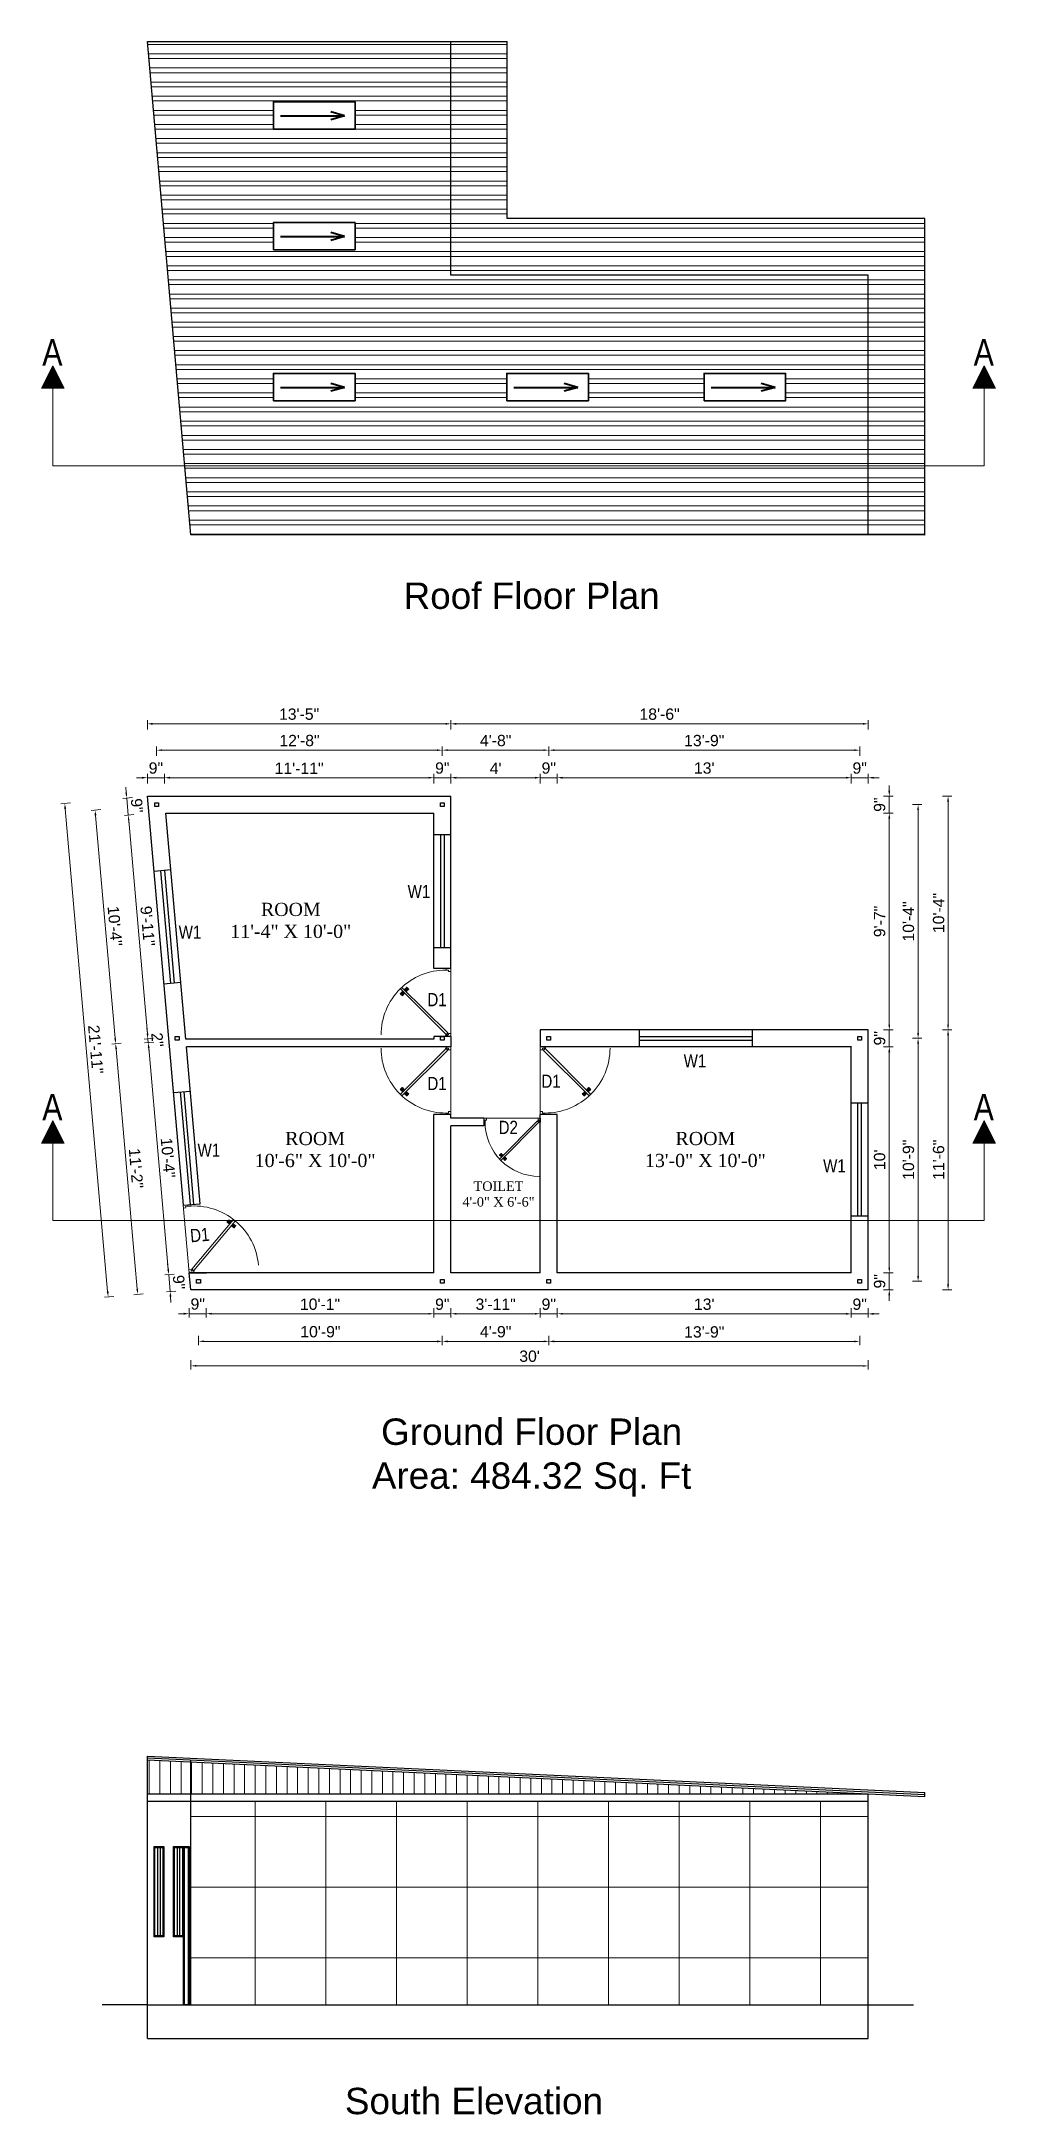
# Model space of a CAD drawing. Header units: inches. Extents: x 392906 to 410488, y -52747 to -40742.
# Drawn here: x 399149 to 399655, y -49808 to -48708 of the extents above; entities that cross this region are included whole.
import ezdxf

# ---------------------------------------------------------------- set-up
doc = ezdxf.new("R2010")
doc.units = ezdxf.units.IN
doc.header["$LTSCALE"] = 2
doc.header["$MEASUREMENT"] = 0
doc.header["$PDMODE"] = 34
doc.layers.get('0').update_dxf_attribs({"linetype": 'CONTINUOUS'})
doc.layers.get('DEFPOINTS').update_dxf_attribs({"color": 141, "linetype": 'CONTINUOUS'})
for name, color, linetype, lineweight in [('1', 7, 'CONTINUOUS', 13), ('DIM_LINE', 173, 'CONTINUOUS', 20), ('door', 20, 'CONTINUOUS', 35), ('DOOR & WIN', 1, 'CONTINUOUS', 25), ('PUERTAS', 7, 'CONTINUOUS', 9), ('steps', 253, 'CONTINUOUS', 20), ('WALL - A', 1, 'CONTINUOUS', 40)]:
    doc.layers.add(name, color=color, linetype=linetype, lineweight=lineweight)
doc.styles.add('Lettring Text', font='arial.ttf')
doc.styles.get("Standard").update_dxf_attribs({"font": 'ARIALN.TTF'})
doc.dimstyles.new('Copy of Standard', dxfattribs={"dimtxt": 6, "dimasz": 2.875, "dimexe": 2, "dimexo": 4, "dimgap": 2, "dimtad": 1, "dimdec": 0, "dimrnd": 1, "dimzin": 0, "dimdsep": 46, "dimlunit": 4, "dimtxsty": 'Lettring Text', "dimcen": 0.1, "dimclrd": 7, "dimclre": 7, "dimclrt": 7, "dimazin": 0, "dimtfac": 0.645, "dimtdec": 0, "dimtmove": 1, "dimatfit": 0, "dimfxl": 3, "dimfxlon": 1, "dimtfillclr": 256, "dimtolj": 1, "dimtzin": 0, "dimlwd": -1, "dimlwe": -1, "dimarcsym": 2})
pattern_1 = [(180, (924.0996, 400.627), (-4e-16, -7.5), []), (180, (921.5996, 403.127), (-4e-16, -7.5), [])]

msp = doc.modelspace()

# ---------------------------------------------------------------- texts
at = {"color": 7, "linetype": 'ByBlock', "lineweight": 5, "char_height": 14}
for s, insert, width, attachment_point in [('A', (399160.2, -48865.8), 26.58, 3), ('A', (399654.5, -48865.8), 26.58, 3), ('{\\fArial CE|b0|i0|c0|p34;Roof\\fArial CE|b0|i0|c238|p34; Floor Plan}', (399409.2, -49002.1), 235.547, 5), ('A', (399160.2, -49266.4), 26.58, 3), ('A', (399654.5, -49266.4), 26.58, 3), ('{\\fArial CE|b0|i0|c238|p34;Ground Floor Plan\\PArea: \\fArial CE|b0|i0|c0|p34;484.32\\fArial CE|b0|i0|c238|p34; Sq. Ft}', (399409.2, -49459.5), 235.547, 5), ('{\\fArial CE|b0|i0|c0|p34;South Elevation}', (399378.6, -49801.1), 235.547, 5)]:
    msp.add_mtext(s, dxfattribs=dict(at, insert=insert, width=width, attachment_point=attachment_point))
at = {"layer": 'steps', "color": 7, "ltscale": 0.3}
for s, insert, char_height, width, attachment_point in [('{\\fTimes New Roman|b0|i0|c0|p18;ROOM\\P11\'-4" X 10\'-0"}', (399281.4, -49165), 7, 67.662, 2), ('W1', (399349.4, -49162.5), 7, 18.621, 8), ('W1', (399227.9, -49184.1), 7, 18.621, 8), ('W1', (399495.9, -49252.4), 7, 18.621, 8), ('W1', (399237.9, -49299.8), 7, 18.621, 8), ('{\\fTimes New Roman|b0|i0|c0|p18;ROOM\\P10\'-6" X 10\'-0"}', (399294.3, -49286.6), 7, 67.662, 2), ('{\\fTimes New Roman|b0|i0|c0|p18;ROOM\\P13\'-0" X 10\'-0"}', (399501.4, -49286.6), 7, 67.662, 2), ('W1', (399569.9, -49308.1), 7, 18.621, 8), ('{\\fTimes New Roman|b0|i0|c0|p18;TOILET\\P4\'-0" X 6\'-6"}', (399391.6, -49312.9), 5, 67.662, 2)]:
    msp.add_mtext(s, dxfattribs=dict(at, insert=insert, char_height=char_height, width=width, attachment_point=attachment_point))
at = {"layer": 'steps', "color": 7, "ltscale": 0.3, "char_height": 7}
for s, insert, attachment_point in [('{\\W1;D1}', (399359, -49219.9), 8), ('{\\W1;D1}', (399359, -49257.4), 2), ('{\\W1;D1}', (399419.5, -49256.2), 2), ('D2', (399396.8, -49280.7), 2)]:
    msp.add_mtext_dynamic_manual_height_columns(s, width=18.621, gutter_width=40, heights=[0], dxfattribs=dict(at, insert=insert, attachment_point=attachment_point))
at = {"layer": 'steps', "color": 7, "ltscale": 0.3, "insert": (399233.4, -49344.8), "char_height": 7, "attachment_point": 8, "rotation": 5.0252}
msp.add_mtext_dynamic_manual_height_columns('{\\W1;D1}', width=18.621, gutter_width=40, heights=[0], dxfattribs=at)

# ---------------------------------------------------------------- blocks, each defined once
blk = doc.blocks.new('3ft')
at = {"layer": 'PUERTAS', "color": 6}
for p, q in [((1, 2.5), (25.2, 26.7)), ((26, 25.9), (1.8, 1.6)), ((26, 25.9), (25.2, 26.7)), ((0, 2.4), (0, 0)), ((0.7, 2.4), (0, 2.4)), ((1.6, 0), (0, 0)), ((0.7, 1.5), (0.7, 2.4)), ((0.8, 1.5), (0.7, 1.5)), ((0.8, 1.5), (0.8, 2.4)), ((0.8, 1.2), (0.8, 1.5)), ((1.6, 1.2), (0.8, 1.2)), ((1.6, 1.8), (0.9, 2.5)), ((1.6, 1.9), (1, 2.5)), ((1.6, 1.9), (1.6, 1.8)), ((1.8, 1.6), (1.6, 1.8)), ((1.6, 0), (1.6, 1.2)), ((34.4, 0), (34.4, 1.2)), ((34.4, 1.2), (35.2, 1.2)), ((34.4, 0), (36, 0)), ((35.2, 1.2), (35.2, 2.4)), ((35.2, 2.4), (36, 2.4)), ((36, 0), (36, 2.4))]:
    blk.add_line(p, q, dxfattribs=at)
at = {"layer": 'PUERTAS', "color": 8}
for p, q in [((22.6, 24.9), (21.6, 25.7)), ((22.6, 25), (21.7, 25.7)), ((22.7, 25.1), (21.8, 25.9)), ((22.1, 26.3), (22, 26.1)), ((22.9, 25.2), (22, 26.1)), ((22.1, 26.3), (22.3, 26.4)), ((22.3, 26.4), (22.3, 26.4)), ((23.2, 25.5), (22.3, 26.4)), ((23.3, 25.7), (22.5, 26.6)), ((23.5, 25.8), (22.7, 26.8)), ((23.4, 25.8), (22.7, 26.7)), ((22.7, 24.3), (23, 24.8)), ((23, 25), (22.8, 25.1)), ((23, 25), (22.9, 25.2)), ((23, 25), (22.9, 25.1)), ((22.9, 24.5), (23.1, 24.9)), ((23.1, 25.1), (23, 25.2)), ((23.1, 24.8), (23.2, 25)), ((23.3, 25.3), (23.2, 25.4)), ((23.4, 25.4), (23.3, 25.6)), ((23.4, 25.4), (23.3, 25.5)), ((23.4, 25.4), (23.3, 25.5)), ((23.3, 24.9), (23.3, 25.1)), ((23.5, 25.1), (23.3, 25.1)), ((23.6, 25.3), (23.4, 25.2)), ((23.9, 25.5), (23.5, 25.3)), ((24.1, 25.7), (23.6, 25.4)), ((23.6, 23.4), (24.1, 23.7)), ((23.8, 23.6), (24.2, 23.8)), ((24.1, 23.8), (24.3, 23.9)), ((24.2, 24), (24.4, 24)), ((24.2, 23.3), (25, 22.3)), ((24.3, 23.7), (24.4, 23.6)), ((24.3, 23.7), (24.5, 23.6)), ((24.3, 23.6), (24.4, 23.5)), ((24.3, 23.3), (25.1, 22.4)), ((24.4, 24.2), (24.4, 24)), ((24.4, 23.8), (24.5, 23.7)), ((24.4, 23.4), (25.2, 22.5)), ((24.6, 24.3), (24.5, 24.1)), ((24.5, 23.6), (25.4, 22.7)), ((24.8, 24.6), (24.6, 24.2)), ((24.6, 24), (24.7, 23.9)), ((25, 24.8), (24.7, 24.3)), ((24.7, 24.1), (24.8, 23.9)), ((24.7, 24.1), (24.8, 24)), ((24.8, 24.1), (24.9, 24)), ((24.8, 23.8), (25.7, 23)), ((25, 24), (25.9, 23.2)), ((25.1, 24.2), (26.1, 23.4)), ((25.1, 24.1), (26, 23.3)), ((25.6, 22.8), (25.4, 22.7)), ((25.6, 22.8), (25.7, 23)), ((25.7, 23), (25.7, 23)), ((0, 0), (36, 0))]:
    blk.add_line(p, q, dxfattribs=at)
at = {"layer": 'PUERTAS', "color": 1}
for p, q in [((21.7, 25.8), (22.1, 26.3)), ((21.7, 25.7), (22.2, 26.2)), ((21.7, 25.8), (21.7, 25.8)), ((22.5, 25), (21.7, 25.6)), ((22.6, 26.7), (22.1, 26.3)), ((22.7, 26.7), (22.2, 26.2)), ((22.6, 26.7), (22.6, 26.7)), ((22.6, 25), (23, 25.4)), ((22.6, 24.3), (22.9, 24.7)), ((22.6, 24.1), (22.6, 24.1)), ((22.7, 25.1), (22.7, 25.1)), ((23.4, 25.9), (22.8, 26.7)), ((22.8, 25.1), (23.1, 25.3)), ((22.9, 25), (22.8, 25.1)), ((22.9, 24.9), (23.2, 25.2)), ((22.9, 24.8), (22.9, 24.8)), ((22.9, 24.7), (22.9, 24.7)), ((23.4, 25.8), (23, 25.4)), ((23.3, 25.6), (23.1, 25.3)), ((23.5, 25.5), (23.2, 25.2)), ((23.3, 25.7), (23.3, 25.7)), ((23.4, 25.5), (23.3, 25.6)), ((23.4, 23.3), (23.4, 23.3)), ((23.6, 25.5), (23.6, 25.5)), ((23.6, 23.3), (24, 23.6)), ((24.1, 25.8), (23.7, 25.5)), ((23.7, 25.5), (23.7, 25.5)), ((24, 23.6), (24, 23.6)), ((24.1, 23.6), (24.1, 23.6)), ((24.3, 25.8), (24.3, 25.8)), ((24.3, 23.6), (24.5, 23.9)), ((24.3, 23.3), (24.7, 23.7)), ((24.3, 23.6), (24.4, 23.5)), ((24.3, 23.2), (24.9, 22.4)), ((24.4, 23.5), (24.6, 23.8)), ((24.4, 23.4), (24.4, 23.4)), ((24.8, 24.1), (24.5, 23.9)), ((24.9, 24), (24.6, 23.8)), ((25.1, 24.1), (24.7, 23.7)), ((25.1, 24.8), (24.8, 24.4)), ((24.8, 24.4), (24.8, 24.4)), ((24.8, 24.3), (24.8, 24.3)), ((24.8, 24.1), (24.9, 24)), ((25, 24), (25, 24)), ((25, 22.4), (25.5, 22.9)), ((25.1, 25), (25.1, 25)), ((25.1, 22.4), (25.6, 22.8)), ((25.1, 22.4), (25.1, 22.4)), ((25.2, 24.1), (26, 23.5)), ((26, 23.4), (25.5, 22.9)), ((26, 23.3), (25.6, 22.8)), ((26, 23.3), (26, 23.3))]:
    blk.add_line(p, q, dxfattribs=at)
at = {"layer": 'PUERTAS', "color": 2}
for p, q in [((22, 26.1), (22, 26.1)), ((25.4, 22.7), (25.4, 22.7))]:
    blk.add_line(p, q, dxfattribs=at)
at = {"layer": 'PUERTAS', "color": 6}
for radius in [0.155, 0.0752]:
    blk.add_circle((0.8, 2.6), radius, dxfattribs=at)
blk.add_arc((0.8, 2.6), 34.4, 359.7285, 90.0333, dxfattribs=at)
at = {"layer": 'PUERTAS', "color": 1}
for centre, start, end in [((22.5, 25), 231.0764, 315), ((22.7, 24.2), 135, 225), ((22.7, 26.7), 38.9236, 135), ((22.8, 25.1), 225, 315), ((23, 24.9), 135, 219.7428), ((22.9, 24.8), 315, 39.7428), ((23.3, 25.6), 315, 45), ((23.4, 25.9), 315, 38.9236), ((23.5, 23.4), 225, 315), ((23.5, 25.4), 50.2572, 135), ((23.6, 25.5), 230.2572, 315), ((24.1, 23.6), 50.2572, 135), ((24.2, 25.7), 45, 135), ((24.2, 23.7), 230.2572, 315), ((24.3, 23.2), 135, 218.9236), ((24.4, 23.5), 135, 225), ((24.8, 24.3), 135, 219.7428), ((24.7, 24.2), 315, 39.7428), ((24.9, 24), 45, 135), ((25, 22.4), 218.9236, 315), ((25, 24.9), 315, 45), ((25.2, 24.1), 51.0764, 135), ((26, 23.4), 315, 51.0764)]:
    blk.add_arc(centre, 0.08, start, end, dxfattribs=at)
blk = doc.blocks.new('*U199')
at = {"color": 3, "xscale": -1}
blk.add_blockref('3ft', (42, 0), dxfattribs=at)
blk = doc.blocks.new('2ft6in')
at = {"layer": 'PUERTAS', "color": 2}
for p, q in [((0.8, 2.1), (21, 22.3)), ((21.7, 21.6), (21, 22.3)), ((21.7, 21.6), (1.5, 1.4)), ((18.3, 21.8), (18.3, 21.8)), ((21.2, 18.9), (21.2, 18.9)), ((0, 2), (0, 0)), ((0.6, 2), (0, 2)), ((1.3, 0), (0, 0)), ((0.6, 1.3), (0.6, 2)), ((0.7, 1.3), (0.6, 1.3)), ((0.7, 1.3), (0.7, 2)), ((0.7, 1), (0.7, 1.3)), ((1.3, 1), (0.7, 1)), ((1.4, 1.6), (0.8, 2.1)), ((1.3, 1.5), (0.8, 2.1)), ((1.4, 1.6), (1.3, 1.5)), ((1.5, 1.4), (1.3, 1.5)), ((1.3, 0), (1.3, 1)), ((28.7, 0), (28.7, 1)), ((28.7, 1), (29.3, 1)), ((28.7, 0), (30, 0)), ((29.3, 1), (29.3, 2)), ((29.3, 2), (30, 2)), ((30, 0), (30, 2))]:
    blk.add_line(p, q, dxfattribs=at)
at = {"layer": 'PUERTAS', "color": 8}
for p, q in [((18.4, 21.9), (18.6, 22)), ((18.6, 22), (18.6, 22)), ((19.4, 21.4), (18.8, 22.1)), ((19.6, 21.5), (18.9, 22.3)), ((19.5, 21.5), (18.9, 22.3)), ((18.8, 20.8), (18, 21.4)), ((18.9, 20.8), (18.1, 21.5)), ((19, 20.9), (18.2, 21.6)), ((18.4, 21.9), (18.3, 21.8)), ((19.1, 21), (18.3, 21.7)), ((19.3, 21.3), (18.6, 22)), ((18.9, 20.3), (19.2, 20.7)), ((19.1, 20.8), (19, 20.9)), ((19.2, 20.9), (19.1, 21)), ((19.1, 20.8), (19.1, 20.9)), ((19.1, 20.4), (19.3, 20.8)), ((19.3, 20.9), (19.2, 21)), ((19.4, 21.1), (19.3, 21.2)), ((19.3, 20.6), (19.3, 20.8)), ((19.5, 21.2), (19.4, 21.3)), ((19.5, 21.2), (19.4, 21.3)), ((19.5, 21.1), (19.4, 21.2)), ((19.4, 20.8), (19.4, 20.9)), ((19.6, 20.9), (19.4, 20.9)), ((19.7, 21.1), (19.5, 21)), ((20.1, 21.4), (19.6, 21.1)), ((19.9, 21.2), (19.6, 21.1)), ((19.7, 19.5), (20.1, 19.8)), ((19.9, 19.7), (20.2, 19.8)), ((20.1, 19.9), (20.3, 19.9)), ((20.2, 20), (20.3, 20)), ((20.2, 19.7), (20.3, 19.6)), ((20.2, 19.7), (20.3, 19.6)), ((20.2, 19.4), (20.9, 18.7)), ((20.2, 19.4), (20.8, 18.6)), ((20.3, 20.1), (20.4, 20)), ((20.3, 19.8), (20.4, 19.7)), ((20.3, 19.5), (21, 18.8)), ((20.5, 20.3), (20.4, 20.1)), ((20.4, 19.8), (20.4, 19.7)), ((20.7, 20.5), (20.5, 20.2)), ((20.5, 20), (20.6, 19.9)), ((20.5, 19.6), (21.1, 18.9)), ((20.8, 20.6), (20.6, 20.2)), ((20.6, 20.1), (20.7, 20)), ((20.6, 20.1), (20.7, 20)), ((20.6, 20), (20.7, 20)), ((20.7, 19.9), (21.4, 19.2)), ((20.8, 20), (21.6, 19.3)), ((20.9, 20.1), (21.7, 19.5)), ((21, 20.1), (21.7, 19.5)), ((21.3, 19), (21.2, 18.9)), ((21.3, 19), (21.4, 19.1)), ((21.4, 19.2), (21.4, 19.1)), ((0, 0), (30, 0))]:
    blk.add_line(p, q, dxfattribs=at)
at = {"layer": 'PUERTAS', "color": 1}
for p, q in [((18.9, 22.3), (18.5, 21.9)), ((18.8, 22.2), (18.5, 21.9)), ((18.8, 22.2), (18.8, 22.2)), ((19.5, 21.6), (19, 22.3)), ((18.1, 21.5), (18.5, 21.9)), ((18.1, 21.4), (18.5, 21.9)), ((18.1, 21.5), (18.1, 21.5)), ((18.7, 20.8), (18.1, 21.3)), ((18.8, 20.8), (19.2, 21.2)), ((18.8, 20.2), (19.1, 20.6)), ((18.9, 20.1), (18.8, 20.1)), ((18.9, 20.9), (18.9, 20.9)), ((19, 20.9), (19.2, 21.1)), ((19.1, 20.8), (19, 20.9)), ((19.1, 20.8), (19.3, 21)), ((19.1, 20.7), (19.1, 20.7)), ((19.1, 20.6), (19.1, 20.6)), ((19.5, 21.5), (19.2, 21.2)), ((19.5, 21.3), (19.2, 21.1)), ((19.5, 21.2), (19.3, 21)), ((19.4, 21.4), (19.5, 21.4)), ((19.5, 21.2), (19.4, 21.3)), ((19.5, 19.4), (19.5, 19.4)), ((19.6, 21.2), (19.6, 21.2)), ((19.6, 19.4), (20, 19.7)), ((20.1, 21.5), (19.7, 21.2)), ((19.7, 21.2), (19.7, 21.2)), ((20, 19.7), (20, 19.7)), ((20.1, 19.7), (20.1, 19.7)), ((20.2, 21.5), (20.2, 21.5)), ((20.2, 19.7), (20.4, 19.9)), ((20.2, 19.4), (20.6, 19.8)), ((20.2, 19.7), (20.3, 19.6)), ((20.2, 19.3), (20.8, 18.6)), ((20.3, 19.6), (20.5, 19.8)), ((20.3, 19.5), (20.3, 19.5)), ((20.6, 20.1), (20.4, 19.9)), ((20.7, 20), (20.5, 19.8)), ((20.7, 20.2), (20.6, 20.2)), ((20.9, 20.1), (20.6, 19.8)), ((20.6, 20.1), (20.7, 20)), ((20.9, 20.7), (20.7, 20.3)), ((20.7, 20.3), (20.7, 20.3)), ((20.8, 20), (20.8, 20)), ((20.9, 20.8), (20.9, 20.8)), ((20.9, 18.6), (21.3, 19.1)), ((20.9, 18.7), (21.3, 19)), ((20.9, 18.7), (20.9, 18.7)), ((21, 20.1), (21.7, 19.6)), ((21.7, 19.5), (21.3, 19.1)), ((21.7, 19.4), (21.3, 19)), ((21.6, 19.4), (21.7, 19.4))]:
    blk.add_line(p, q, dxfattribs=at)
at = {"layer": 'PUERTAS', "color": 2}
for radius in [0.129, 0.0627]:
    blk.add_circle((0.7, 2.1), radius, dxfattribs=at)
at = {"layer": 'PUERTAS', "color": 8}
blk.add_arc((0.7, 2.1), 28.7, 359.7285, 90.0333, dxfattribs=at)
at = {"layer": 'PUERTAS', "color": 1}
for centre, start, end in [((18.9, 22.2), 38.9236, 135), ((18.8, 20.8), 231.0764, 315), ((18.9, 20.2), 135, 225), ((19, 20.9), 225, 315), ((19.2, 20.7), 135, 219.7428), ((19.1, 20.6), 315, 39.7428), ((19.5, 21.6), 315, 38.9236), ((19.4, 21.4), 315, 45), ((19.6, 21.2), 50.2572, 135), ((19.6, 19.5), 225, 315), ((19.7, 21.3), 230.2572, 315), ((20.1, 19.6), 50.2572, 135), ((20.2, 21.4), 45, 135), ((20.2, 19.7), 230.2572, 315), ((20.3, 19.4), 135, 218.9236), ((20.4, 19.5), 135, 225), ((20.7, 20.3), 135, 219.7428), ((20.6, 20.2), 315, 39.7428), ((20.8, 20), 45, 135), ((20.8, 18.7), 218.9236, 315), ((20.9, 20.7), 315, 45), ((21, 20.1), 51.0764, 135), ((21.7, 19.5), 315, 51.0764)]:
    blk.add_arc(centre, 0.0667, start, end, dxfattribs=at)
blk = doc.blocks.new('*U202')
at = {"color": 3}
blk.add_blockref('2ft6in', (0, 0), dxfattribs=at)
blk = doc.blocks.new('*D630')
at = {"layer": 'DEFPOINTS', "color": 0, "ltscale": 0.5, "transparency": 16777216}
for p in [(399578.8, -49370.4), (399587.8, -49370.4), (399587.8, -49383.2)]:
    blk.add_point(p, dxfattribs=at)
at = {"layer": 'steps', "color": 7, "ltscale": 0.5, "transparency": 16777216}
for p, q in [((399576, -49383.2), (399573.1, -49383.2)), ((399578.8, -49380.2), (399578.8, -49385.2)), ((399578.8, -49383.2), (399587.8, -49383.2)), ((399587.8, -49380.2), (399587.8, -49385.2)), ((399590.7, -49383.2), (399593.6, -49383.2))]:
    blk.add_line(p, q, dxfattribs=at)
for points in [[(399576, -49382.7), (399576, -49383.7), (399578.8, -49383.2)], [(399590.7, -49382.7), (399590.7, -49383.7), (399587.8, -49383.2)]]:
    blk.add_solid(points, dxfattribs=at)
at = {"layer": 'steps', "color": 7, "ltscale": 0.5, "transparency": 16777216, "insert": (399583.3, -49378.1), "char_height": 6, "attachment_point": 5, "rotation": 359.9867, "style": 'Lettring Text'}
blk.add_mtext('\\A1;9"', dxfattribs=at)
blk = doc.blocks.new('*D652')
at = {"layer": 'DEFPOINTS', "color": 0, "ltscale": 0.5, "transparency": 16777216}
for p in [(399422.8, -49361.4), (399578.8, -49370.4), (399422.8, -49383.1)]:
    blk.add_point(p, dxfattribs=at)
at = {"layer": 'steps', "color": 7, "ltscale": 0.5, "transparency": 16777216}
for p, q in [((399422.8, -49380.1), (399422.8, -49385.1)), ((399576, -49383.2), (399425.7, -49383.1)), ((399578.8, -49380.2), (399578.8, -49385.2))]:
    blk.add_line(p, q, dxfattribs=at)
for points in [[(399425.7, -49382.7), (399425.7, -49383.6), (399422.8, -49383.1)], [(399576, -49382.7), (399576, -49383.7), (399578.8, -49383.2)]]:
    blk.add_solid(points, dxfattribs=at)
at = {"layer": 'steps', "color": 7, "ltscale": 0.5, "transparency": 16777216, "insert": (399500.8, -49378.1), "char_height": 6, "attachment_point": 5, "rotation": 359.9867, "style": 'Lettring Text'}
blk.add_mtext("\\A1;13'", dxfattribs=at)
blk = doc.blocks.new('*D653')
at = {"layer": 'DEFPOINTS', "color": 0, "ltscale": 0.5, "transparency": 16777216}
for p in [(399413.8, -49361.4), (399422.8, -49361.4), (399413.8, -49383.1)]:
    blk.add_point(p, dxfattribs=at)
at = {"layer": 'steps', "color": 7, "ltscale": 0.5, "transparency": 16777216}
for p, q in [((399411, -49383.1), (399408.1, -49383.1)), ((399413.8, -49380.1), (399413.8, -49385.1)), ((399422.8, -49383.1), (399413.8, -49383.1)), ((399422.8, -49380.1), (399422.8, -49385.1)), ((399425.7, -49383.1), (399428.6, -49383.1))]:
    blk.add_line(p, q, dxfattribs=at)
for points in [[(399411, -49382.7), (399411, -49383.6), (399413.8, -49383.1)], [(399425.7, -49382.7), (399425.7, -49383.6), (399422.8, -49383.1)]]:
    blk.add_solid(points, dxfattribs=at)
at = {"layer": 'steps', "color": 7, "ltscale": 0.5, "transparency": 16777216, "insert": (399418.3, -49378.1), "char_height": 6, "attachment_point": 5, "rotation": 359.9867, "style": 'Lettring Text'}
blk.add_mtext('\\A1;9"', dxfattribs=at)
blk = doc.blocks.new('*D654')
at = {"layer": 'DEFPOINTS', "color": 0, "ltscale": 0.5, "transparency": 16777216}
for p in [(399366.3, -49361.4), (399413.8, -49361.4), (399366.3, -49383.1)]:
    blk.add_point(p, dxfattribs=at)
at = {"layer": 'steps', "color": 7, "ltscale": 0.5, "transparency": 16777216}
for p, q in [((399366.3, -49380.1), (399366.3, -49385.1)), ((399411, -49383.1), (399369.2, -49383.1)), ((399413.8, -49380.1), (399413.8, -49385.1))]:
    blk.add_line(p, q, dxfattribs=at)
for points in [[(399369.2, -49382.7), (399369.2, -49383.6), (399366.3, -49383.1)], [(399411, -49382.7), (399411, -49383.6), (399413.8, -49383.1)]]:
    blk.add_solid(points, dxfattribs=at)
at = {"layer": 'steps', "color": 7, "ltscale": 0.5, "transparency": 16777216, "insert": (399390.1, -49378.1), "char_height": 6, "attachment_point": 5, "rotation": 359.9867, "style": 'Lettring Text'}
blk.add_mtext('\\A1;3\'-11"', dxfattribs=at)
blk = doc.blocks.new('*D655')
at = {"layer": 'DEFPOINTS', "color": 0, "ltscale": 0.5, "transparency": 16777216}
for p in [(399357.3, -49361.4), (399366.3, -49361.4), (399357.3, -49383.1)]:
    blk.add_point(p, dxfattribs=at)
at = {"layer": 'steps', "color": 7, "ltscale": 0.5, "transparency": 16777216}
for p, q in [((399354.5, -49383.1), (399351.6, -49383.1)), ((399357.3, -49380.1), (399357.3, -49385.1)), ((399366.3, -49383.1), (399357.3, -49383.1)), ((399366.3, -49380.1), (399366.3, -49385.1)), ((399369.2, -49383.1), (399372.1, -49383.1))]:
    blk.add_line(p, q, dxfattribs=at)
for points in [[(399354.5, -49382.7), (399354.5, -49383.6), (399357.3, -49383.1)], [(399369.2, -49382.7), (399369.2, -49383.6), (399366.3, -49383.1)]]:
    blk.add_solid(points, dxfattribs=at)
at = {"layer": 'steps', "color": 7, "ltscale": 0.5, "transparency": 16777216, "insert": (399361.8, -49378.1), "char_height": 6, "attachment_point": 5, "rotation": 359.9867, "style": 'Lettring Text'}
blk.add_mtext('\\A1;9"', dxfattribs=at)
blk = doc.blocks.new('*D656')
at = {"layer": 'DEFPOINTS', "color": 0, "ltscale": 0.5, "transparency": 16777216}
for p in [(399236.6, -49361.4), (399357.3, -49361.4), (399236.5, -49383.1)]:
    blk.add_point(p, dxfattribs=at)
at = {"layer": 'steps', "color": 7, "ltscale": 0.5, "transparency": 16777216}
for p, q in [((399236.5, -49380.1), (399236.5, -49385.1)), ((399354.5, -49383.1), (399239.4, -49383.1)), ((399357.3, -49380.1), (399357.3, -49385.1))]:
    blk.add_line(p, q, dxfattribs=at)
for points in [[(399239.4, -49382.6), (399239.4, -49383.6), (399236.5, -49383.1)], [(399354.5, -49382.7), (399354.5, -49383.6), (399357.3, -49383.1)]]:
    blk.add_solid(points, dxfattribs=at)
at = {"layer": 'steps', "color": 7, "ltscale": 0.5, "transparency": 16777216, "insert": (399296.9, -49378.1), "char_height": 6, "attachment_point": 5, "rotation": 359.9867, "style": 'Lettring Text'}
blk.add_mtext('\\A1;10\'-1"', dxfattribs=at)
blk = doc.blocks.new('*D657')
at = {"layer": 'DEFPOINTS', "color": 0, "ltscale": 0.5, "transparency": 16777216}
for p in [(399227.5, -49361.4), (399236.6, -49361.4), (399227.5, -49383.1)]:
    blk.add_point(p, dxfattribs=at)
at = {"layer": 'steps', "color": 7, "ltscale": 0.5, "transparency": 16777216}
for p, q in [((399224.6, -49383.1), (399221.8, -49383.1)), ((399227.5, -49380.1), (399227.5, -49385.1)), ((399236.5, -49383.1), (399227.5, -49383.1)), ((399236.5, -49380.1), (399236.5, -49385.1)), ((399239.4, -49383.1), (399242.3, -49383.1))]:
    blk.add_line(p, q, dxfattribs=at)
for points in [[(399224.6, -49382.6), (399224.6, -49383.6), (399227.5, -49383.1)], [(399239.4, -49382.6), (399239.4, -49383.6), (399236.5, -49383.1)]]:
    blk.add_solid(points, dxfattribs=at)
at = {"layer": 'steps', "color": 7, "ltscale": 0.5, "transparency": 16777216, "insert": (399232, -49378), "char_height": 6, "attachment_point": 5, "rotation": 359.9867, "style": 'Lettring Text'}
blk.add_mtext('\\A1;9"', dxfattribs=at)
blk = doc.blocks.new('*D631')
at = {"layer": 'DEFPOINTS', "color": 0, "ltscale": 0.5, "transparency": 16777216}
for p in [(399232.4, -49365.9), (399361.8, -49365.9), (399361.8, -49397.8)]:
    blk.add_point(p, dxfattribs=at)
at = {"layer": 'steps', "color": 7, "ltscale": 0.5, "transparency": 16777216}
for p, q in [((399232.4, -49394.8), (399232.4, -49399.8)), ((399361.8, -49394.8), (399361.8, -49399.8)), ((399235.3, -49397.8), (399359, -49397.8))]:
    blk.add_line(p, q, dxfattribs=at)
for points in [[(399235.3, -49397.3), (399235.3, -49398.2), (399232.4, -49397.8)], [(399359, -49397.3), (399359, -49398.3), (399361.8, -49397.8)]]:
    blk.add_solid(points, dxfattribs=at)
at = {"layer": 'steps', "color": 7, "ltscale": 0.5, "transparency": 16777216, "insert": (399297.1, -49392.7), "char_height": 6, "attachment_point": 5, "rotation": 359.9867, "style": 'Lettring Text'}
blk.add_mtext('\\A1;10\'-9"', dxfattribs=at)
blk = doc.blocks.new('*D632')
at = {"layer": 'DEFPOINTS', "color": 0, "ltscale": 0.5, "transparency": 16777216}
for p in [(399361.8, -49365.9), (399418.3, -49365.9), (399418.3, -49397.8)]:
    blk.add_point(p, dxfattribs=at)
at = {"layer": 'steps', "color": 7, "ltscale": 0.5, "transparency": 16777216}
for p, q in [((399361.8, -49394.8), (399361.8, -49399.8)), ((399418.3, -49394.8), (399418.3, -49399.8)), ((399364.7, -49397.8), (399415.5, -49397.8))]:
    blk.add_line(p, q, dxfattribs=at)
for points in [[(399364.7, -49397.3), (399364.7, -49398.3), (399361.8, -49397.8)], [(399415.5, -49397.3), (399415.5, -49398.3), (399418.3, -49397.8)]]:
    blk.add_solid(points, dxfattribs=at)
at = {"layer": 'steps', "color": 7, "ltscale": 0.5, "transparency": 16777216, "insert": (399390.1, -49392.7), "char_height": 6, "attachment_point": 5, "rotation": 359.9867, "style": 'Lettring Text'}
blk.add_mtext('\\A1;4\'-9"', dxfattribs=at)
blk = doc.blocks.new('*D633')
at = {"layer": 'DEFPOINTS', "color": 0, "ltscale": 0.5, "transparency": 16777216}
for p in [(399418.3, -49365.9), (399583.3, -49365.9), (399583.3, -49397.8)]:
    blk.add_point(p, dxfattribs=at)
at = {"layer": 'steps', "color": 7, "ltscale": 0.5, "transparency": 16777216}
for p, q in [((399418.3, -49394.8), (399418.3, -49399.8)), ((399583.3, -49394.8), (399583.3, -49399.8)), ((399421.2, -49397.8), (399580.5, -49397.8))]:
    blk.add_line(p, q, dxfattribs=at)
for points in [[(399421.2, -49397.3), (399421.2, -49398.3), (399418.3, -49397.8)], [(399580.5, -49397.4), (399580.5, -49398.3), (399583.3, -49397.8)]]:
    blk.add_solid(points, dxfattribs=at)
at = {"layer": 'steps', "color": 7, "ltscale": 0.5, "transparency": 16777216, "insert": (399500.8, -49392.8), "char_height": 6, "attachment_point": 5, "rotation": 359.9867, "style": 'Lettring Text'}
blk.add_mtext('\\A1;13\'-9"', dxfattribs=at)
blk = doc.blocks.new('*D634')
at = {"layer": 'DEFPOINTS', "color": 0, "ltscale": 0.5, "transparency": 16777216}
for p in [(399228.3, -49370.4), (399587.8, -49370.4), (399228.3, -49410.8)]:
    blk.add_point(p, dxfattribs=at)
at = {"layer": 'steps', "color": 7, "ltscale": 0.5, "transparency": 16777216}
for p, q in [((399228.3, -49407.8), (399228.3, -49412.8)), ((399585, -49410.8), (399231.2, -49410.8)), ((399587.8, -49407.8), (399587.8, -49412.8))]:
    blk.add_line(p, q, dxfattribs=at)
for points in [[(399231.2, -49410.3), (399231.2, -49411.2), (399228.3, -49410.8)], [(399585, -49410.4), (399585, -49411.3), (399587.8, -49410.8)]]:
    blk.add_solid(points, dxfattribs=at)
at = {"layer": 'steps', "color": 7, "ltscale": 0.5, "transparency": 16777216, "insert": (399408.1, -49405.7), "char_height": 6, "attachment_point": 5, "rotation": 359.9867, "style": 'Lettring Text'}
blk.add_mtext("\\A1;30'", dxfattribs=at)
blk = doc.blocks.new('*D635')
at = {"layer": 'DEFPOINTS', "color": 0, "ltscale": 0.5, "transparency": 16777216}
for p in [(399214.3, -49098.6), (399205.3, -49108.4), (399214.3, -49108.4)]:
    blk.add_point(p, dxfattribs=at)
at = {"layer": 'steps', "color": 7, "ltscale": 0.5, "transparency": 16777216}
for p, q in [((399202.4, -49098.6), (399199.5, -49098.6)), ((399205.3, -49101.6), (399205.3, -49096.6)), ((399205.3, -49098.6), (399214.3, -49098.6)), ((399214.3, -49101.6), (399214.3, -49096.6)), ((399217.2, -49098.6), (399220.1, -49098.6))]:
    blk.add_line(p, q, dxfattribs=at)
for points in [[(399202.4, -49098.1), (399202.4, -49099.1), (399205.3, -49098.6)], [(399217.2, -49098.1), (399217.2, -49099.1), (399214.3, -49098.6)]]:
    blk.add_solid(points, dxfattribs=at)
at = {"layer": 'steps', "color": 7, "ltscale": 0.5, "transparency": 16777216, "insert": (399209.8, -49093.5), "char_height": 6, "attachment_point": 5, "style": 'Lettring Text'}
blk.add_mtext('\\A1;9"', dxfattribs=at)
blk = doc.blocks.new('*D636')
at = {"layer": 'DEFPOINTS', "color": 0, "ltscale": 0.5, "transparency": 16777216}
for p in [(399357.3, -49098.6), (399214.3, -49108.4), (399357.3, -49117.4)]:
    blk.add_point(p, dxfattribs=at)
at = {"layer": 'steps', "color": 7, "ltscale": 0.5, "transparency": 16777216}
for p, q in [((399214.3, -49101.6), (399214.3, -49096.6)), ((399217.2, -49098.6), (399354.5, -49098.6)), ((399357.3, -49101.6), (399357.3, -49096.6))]:
    blk.add_line(p, q, dxfattribs=at)
for points in [[(399217.2, -49098.1), (399217.2, -49099.1), (399214.3, -49098.6)], [(399354.5, -49098.1), (399354.5, -49099.1), (399357.3, -49098.6)]]:
    blk.add_solid(points, dxfattribs=at)
at = {"layer": 'steps', "color": 7, "ltscale": 0.5, "transparency": 16777216, "insert": (399285.8, -49093.6), "char_height": 6, "attachment_point": 5, "style": 'Lettring Text'}
blk.add_mtext('\\A1;11\'-11"', dxfattribs=at)
blk = doc.blocks.new('*D637')
at = {"layer": 'DEFPOINTS', "color": 0, "ltscale": 0.5, "transparency": 16777216}
for p in [(399366.3, -49098.6), (399366.3, -49108.4), (399357.3, -49117.4)]:
    blk.add_point(p, dxfattribs=at)
at = {"layer": 'steps', "color": 7, "ltscale": 0.5, "transparency": 16777216}
for p, q in [((399354.5, -49098.6), (399351.6, -49098.6)), ((399357.3, -49101.6), (399357.3, -49096.6)), ((399357.3, -49098.6), (399366.3, -49098.6)), ((399366.3, -49101.6), (399366.3, -49096.6)), ((399369.2, -49098.6), (399372.1, -49098.6))]:
    blk.add_line(p, q, dxfattribs=at)
for points in [[(399354.5, -49098.1), (399354.5, -49099.1), (399357.3, -49098.6)], [(399369.2, -49098.1), (399369.2, -49099.1), (399366.3, -49098.6)]]:
    blk.add_solid(points, dxfattribs=at)
at = {"layer": 'steps', "color": 7, "ltscale": 0.5, "transparency": 16777216, "insert": (399361.8, -49093.5), "char_height": 6, "attachment_point": 5, "style": 'Lettring Text'}
blk.add_mtext('\\A1;9"', dxfattribs=at)
blk = doc.blocks.new('*D638')
at = {"layer": 'DEFPOINTS', "color": 0, "ltscale": 0.5, "transparency": 16777216}
for p in [(399413.8, -49098.6), (399366.3, -49108.4), (399413.8, -49232.4)]:
    blk.add_point(p, dxfattribs=at)
at = {"layer": 'steps', "color": 7, "ltscale": 0.5, "transparency": 16777216}
for p, q in [((399366.3, -49101.6), (399366.3, -49096.6)), ((399369.2, -49098.6), (399411, -49098.6)), ((399413.8, -49101.6), (399413.8, -49096.6))]:
    blk.add_line(p, q, dxfattribs=at)
for points in [[(399369.2, -49098.1), (399369.2, -49099.1), (399366.3, -49098.6)], [(399411, -49098.1), (399411, -49099.1), (399413.8, -49098.6)]]:
    blk.add_solid(points, dxfattribs=at)
at = {"layer": 'steps', "color": 7, "ltscale": 0.5, "transparency": 16777216, "insert": (399390.1, -49093.6), "char_height": 6, "attachment_point": 5, "style": 'Lettring Text'}
blk.add_mtext("\\A1;4'", dxfattribs=at)
blk = doc.blocks.new('*D639')
at = {"layer": 'DEFPOINTS', "color": 0, "ltscale": 0.5, "transparency": 16777216}
for p in [(399422.8, -49098.6), (399413.8, -49232.4), (399422.8, -49277.4)]:
    blk.add_point(p, dxfattribs=at)
at = {"layer": 'steps', "color": 7, "ltscale": 0.5, "transparency": 16777216}
for p, q in [((399411, -49098.6), (399408.1, -49098.6)), ((399413.8, -49101.6), (399413.8, -49096.6)), ((399413.8, -49098.6), (399422.8, -49098.6)), ((399422.8, -49101.6), (399422.8, -49096.6)), ((399425.7, -49098.6), (399428.6, -49098.6))]:
    blk.add_line(p, q, dxfattribs=at)
for points in [[(399411, -49098.1), (399411, -49099.1), (399413.8, -49098.6)], [(399425.7, -49098.1), (399425.7, -49099.1), (399422.8, -49098.6)]]:
    blk.add_solid(points, dxfattribs=at)
at = {"layer": 'steps', "color": 7, "ltscale": 0.5, "transparency": 16777216, "insert": (399418.3, -49093.5), "char_height": 6, "attachment_point": 5, "style": 'Lettring Text'}
blk.add_mtext('\\A1;9"', dxfattribs=at)
blk = doc.blocks.new('*D640')
at = {"layer": 'DEFPOINTS', "color": 0, "ltscale": 0.5, "transparency": 16777216}
for p in [(399578.8, -49098.6), (399578.8, -49241.4), (399422.8, -49277.4)]:
    blk.add_point(p, dxfattribs=at)
at = {"layer": 'steps', "color": 7, "ltscale": 0.5, "transparency": 16777216}
for p, q in [((399422.8, -49101.6), (399422.8, -49096.6)), ((399425.7, -49098.6), (399576, -49098.6)), ((399578.8, -49101.6), (399578.8, -49096.6))]:
    blk.add_line(p, q, dxfattribs=at)
for points in [[(399425.7, -49098.1), (399425.7, -49099.1), (399422.8, -49098.6)], [(399576, -49098.1), (399576, -49099.1), (399578.8, -49098.6)]]:
    blk.add_solid(points, dxfattribs=at)
at = {"layer": 'steps', "color": 7, "ltscale": 0.5, "transparency": 16777216, "insert": (399500.8, -49093.5), "char_height": 6, "attachment_point": 5, "style": 'Lettring Text'}
blk.add_mtext("\\A1;13'", dxfattribs=at)
blk = doc.blocks.new('*D641')
at = {"layer": 'DEFPOINTS', "color": 0, "ltscale": 0.5, "transparency": 16777216}
for p in [(399587.8, -49098.6), (399578.8, -49241.4), (399587.8, -49232.4)]:
    blk.add_point(p, dxfattribs=at)
at = {"layer": 'steps', "color": 7, "ltscale": 0.5, "transparency": 16777216}
for p, q in [((399576, -49098.6), (399573.1, -49098.6)), ((399578.8, -49101.6), (399578.8, -49096.6)), ((399578.8, -49098.6), (399587.8, -49098.6)), ((399587.8, -49101.6), (399587.8, -49096.6)), ((399590.7, -49098.6), (399593.6, -49098.6))]:
    blk.add_line(p, q, dxfattribs=at)
for points in [[(399576, -49098.1), (399576, -49099.1), (399578.8, -49098.6)], [(399590.7, -49098.1), (399590.7, -49099.1), (399587.8, -49098.6)]]:
    blk.add_solid(points, dxfattribs=at)
at = {"layer": 'steps', "color": 7, "ltscale": 0.5, "transparency": 16777216, "insert": (399583.3, -49093.5), "char_height": 6, "attachment_point": 5, "style": 'Lettring Text'}
blk.add_mtext('\\A1;9"', dxfattribs=at)
blk = doc.blocks.new('*D660')
at = {"layer": 'DEFPOINTS', "color": 0, "ltscale": 0.5, "transparency": 16777216}
for p in [(399361.8, -49084), (399210.2, -49112.9), (399361.8, -49112.9)]:
    blk.add_point(p, dxfattribs=at)
at = {"layer": 'steps', "color": 7, "ltscale": 0.5, "transparency": 16777216}
for p, q in [((399210.2, -49087), (399210.2, -49082)), ((399213.1, -49084), (399359, -49084)), ((399361.8, -49087), (399361.8, -49082))]:
    blk.add_line(p, q, dxfattribs=at)
for points in [[(399213.1, -49083.5), (399213.1, -49084.4), (399210.2, -49084)], [(399359, -49083.5), (399359, -49084.4), (399361.8, -49084)]]:
    blk.add_solid(points, dxfattribs=at)
at = {"layer": 'steps', "color": 7, "ltscale": 0.5, "transparency": 16777216, "insert": (399286, -49078.9), "char_height": 6, "attachment_point": 5, "style": 'Lettring Text'}
blk.add_mtext('\\A1;12\'-8"', dxfattribs=at)
blk = doc.blocks.new('*D661')
at = {"layer": 'DEFPOINTS', "color": 0, "ltscale": 0.5, "transparency": 16777216}
for p in [(399418.3, -49084), (399361.8, -49112.9), (399418.3, -49236.9)]:
    blk.add_point(p, dxfattribs=at)
at = {"layer": 'steps', "color": 7, "ltscale": 0.5, "transparency": 16777216}
for p, q in [((399361.8, -49087), (399361.8, -49082)), ((399364.7, -49084), (399415.5, -49084)), ((399418.3, -49087), (399418.3, -49082))]:
    blk.add_line(p, q, dxfattribs=at)
for points in [[(399364.7, -49083.5), (399364.7, -49084.4), (399361.8, -49084)], [(399415.5, -49083.5), (399415.5, -49084.4), (399418.3, -49084)]]:
    blk.add_solid(points, dxfattribs=at)
at = {"layer": 'steps', "color": 7, "ltscale": 0.5, "transparency": 16777216, "insert": (399390.1, -49078.9), "char_height": 6, "attachment_point": 5, "style": 'Lettring Text'}
blk.add_mtext('\\A1;4\'-8"', dxfattribs=at)
blk = doc.blocks.new('*D662')
at = {"layer": 'DEFPOINTS', "color": 0, "ltscale": 0.5, "transparency": 16777216}
for p in [(399583.3, -49084), (399418.3, -49236.9), (399583.3, -49236.9)]:
    blk.add_point(p, dxfattribs=at)
at = {"layer": 'steps', "color": 7, "ltscale": 0.5, "transparency": 16777216}
for p, q in [((399418.3, -49087), (399418.3, -49082)), ((399421.2, -49084), (399580.5, -49084)), ((399583.3, -49087), (399583.3, -49082))]:
    blk.add_line(p, q, dxfattribs=at)
for points in [[(399421.2, -49083.5), (399421.2, -49084.4), (399418.3, -49084)], [(399580.5, -49083.5), (399580.5, -49084.4), (399583.3, -49084)]]:
    blk.add_solid(points, dxfattribs=at)
at = {"layer": 'steps', "color": 7, "ltscale": 0.5, "transparency": 16777216, "insert": (399500.8, -49078.9), "char_height": 6, "attachment_point": 5, "style": 'Lettring Text'}
blk.add_mtext('\\A1;13\'-9"', dxfattribs=at)
blk = doc.blocks.new('*D663')
at = {"layer": 'DEFPOINTS', "color": 0, "ltscale": 0.5, "transparency": 16777216}
for p in [(399366.3, -49070), (399205.3, -49108.4), (399366.3, -49108.4)]:
    blk.add_point(p, dxfattribs=at)
at = {"layer": 'steps', "color": 7, "ltscale": 0.5, "transparency": 16777216}
for p, q in [((399205.3, -49073), (399205.3, -49068)), ((399208.1, -49070), (399363.5, -49070)), ((399366.3, -49073), (399366.3, -49068))]:
    blk.add_line(p, q, dxfattribs=at)
for points in [[(399208.1, -49069.5), (399208.1, -49070.5), (399205.3, -49070)], [(399363.5, -49069.5), (399363.5, -49070.5), (399366.3, -49070)]]:
    blk.add_solid(points, dxfattribs=at)
at = {"layer": 'steps', "color": 7, "ltscale": 0.5, "transparency": 16777216, "insert": (399285.8, -49064.9), "char_height": 6, "attachment_point": 5, "style": 'Lettring Text'}
blk.add_mtext('\\A1;13\'-5"', dxfattribs=at)
blk = doc.blocks.new('*D664')
at = {"layer": 'DEFPOINTS', "color": 0, "ltscale": 0.5, "transparency": 16777216}
for p in [(399587.8, -49070), (399366.3, -49108.4), (399587.8, -49232.4)]:
    blk.add_point(p, dxfattribs=at)
at = {"layer": 'steps', "color": 7, "ltscale": 0.5, "transparency": 16777216}
for p, q in [((399366.3, -49073), (399366.3, -49068)), ((399369.2, -49070), (399585, -49070)), ((399587.8, -49073), (399587.8, -49068))]:
    blk.add_line(p, q, dxfattribs=at)
for points in [[(399369.2, -49069.5), (399369.2, -49070.5), (399366.3, -49070)], [(399585, -49069.5), (399585, -49070.5), (399587.8, -49070)]]:
    blk.add_solid(points, dxfattribs=at)
at = {"layer": 'steps', "color": 7, "ltscale": 0.5, "transparency": 16777216, "insert": (399477.1, -49064.9), "char_height": 6, "attachment_point": 5, "style": 'Lettring Text'}
blk.add_mtext('\\A1;18\'-6"', dxfattribs=at)
blk = doc.blocks.new('*D665')
at = {"layer": 'DEFPOINTS', "color": 0, "ltscale": 0.5, "transparency": 16777216}
for p in [(399205.3, -49108.4), (399195.1, -49118.4), (399206.1, -49117.4)]:
    blk.add_point(p, dxfattribs=at)
at = {"layer": 'steps', "color": 7, "ltscale": 0.5, "transparency": 16777216}
for p, q in [((399197.3, -49109.1), (399192.3, -49109.6)), ((399194.1, -49106.5), (399193.8, -49103.7)), ((399194.3, -49109.4), (399195.1, -49118.4)), ((399198.1, -49118.1), (399193.1, -49118.6)), ((399195.4, -49121.3), (399195.6, -49124.1))]:
    blk.add_line(p, q, dxfattribs=at)
for points in [[(399194.5, -49106.5), (399193.6, -49106.6), (399194.3, -49109.4)], [(399195.8, -49121.2), (399194.9, -49121.3), (399195.1, -49118.4)]]:
    blk.add_solid(points, dxfattribs=at)
at = {"layer": 'steps', "color": 7, "ltscale": 0.5, "transparency": 16777216, "insert": (399199.7, -49113.4), "char_height": 6, "attachment_point": 5, "rotation": 275.0256, "style": 'Lettring Text'}
blk.add_mtext('\\A1;9"', dxfattribs=at)
blk = doc.blocks.new('*D666')
at = {"layer": 'DEFPOINTS', "color": 0, "ltscale": 0.5, "transparency": 16777216}
for p in [(399206.1, -49117.4), (399205.5, -49237.2), (399220.1, -49235.9)]:
    blk.add_point(p, dxfattribs=at)
at = {"layer": 'steps', "color": 7, "ltscale": 0.5, "transparency": 16777216}
for p, q in [((399198.1, -49118.1), (399193.1, -49118.6)), ((399195.4, -49121.3), (399205.3, -49234.3)), ((399208.5, -49236.9), (399203.6, -49237.4))]:
    blk.add_line(p, q, dxfattribs=at)
for points in [[(399195.8, -49121.2), (399194.9, -49121.3), (399195.1, -49118.4)], [(399205.8, -49234.3), (399204.8, -49234.4), (399205.5, -49237.2)]]:
    blk.add_solid(points, dxfattribs=at)
at = {"layer": 'steps', "color": 7, "ltscale": 0.5, "transparency": 16777216, "insert": (399205.4, -49177.3), "char_height": 6, "attachment_point": 5, "rotation": 275.0256, "style": 'Lettring Text'}
blk.add_mtext('\\A1;9\'-11"', dxfattribs=at)
blk = doc.blocks.new('*D667')
at = {"layer": 'DEFPOINTS', "color": 0, "ltscale": 0.5, "transparency": 16777216}
for p in [(399205.7, -49239.2), (399220.1, -49235.9), (399220.1, -49237.9)]:
    blk.add_point(p, dxfattribs=at)
at = {"layer": 'steps', "color": 7, "ltscale": 0.5, "transparency": 16777216}
for p, q in [((399208.5, -49236.9), (399203.6, -49237.4)), ((399208.7, -49238.9), (399203.7, -49239.4)), ((399205.3, -49234.3), (399205, -49231.5)), ((399205.5, -49237.2), (399205.7, -49239.2)), ((399206, -49242), (399206.2, -49244.9))]:
    blk.add_line(p, q, dxfattribs=at)
for points in [[(399205.8, -49234.3), (399204.8, -49234.4), (399205.5, -49237.2)], [(399206.5, -49242), (399205.5, -49242.1), (399205.7, -49239.2)]]:
    blk.add_solid(points, dxfattribs=at)
at = {"layer": 'steps', "color": 7, "ltscale": 0.5, "transparency": 16777216, "insert": (399210.6, -49237.7), "char_height": 6, "attachment_point": 5, "rotation": 275.0256, "style": 'Lettring Text'}
blk.add_mtext('\\A1;2"', dxfattribs=at)
blk = doc.blocks.new('*D668')
at = {"layer": 'DEFPOINTS', "color": 0, "ltscale": 0.5, "transparency": 16777216}
for p in [(399220.1, -49237.9), (399216.6, -49362.3), (399227.5, -49361.4)]:
    blk.add_point(p, dxfattribs=at)
at = {"layer": 'steps', "color": 7, "ltscale": 0.5, "transparency": 16777216}
for p, q in [((399208.7, -49238.9), (399203.7, -49239.4)), ((399206, -49242), (399216.3, -49359.5)), ((399219.5, -49362.1), (399214.6, -49362.5))]:
    blk.add_line(p, q, dxfattribs=at)
for points in [[(399206.5, -49242), (399205.5, -49242.1), (399205.7, -49239.2)], [(399216.8, -49359.4), (399215.8, -49359.5), (399216.6, -49362.3)]]:
    blk.add_solid(points, dxfattribs=at)
at = {"layer": 'steps', "color": 7, "ltscale": 0.5, "transparency": 16777216, "insert": (399216.2, -49300.3), "char_height": 6, "attachment_point": 5, "rotation": 275.0256, "style": 'Lettring Text'}
blk.add_mtext('\\A1;10\'-4"', dxfattribs=at)
blk = doc.blocks.new('*D669')
at = {"layer": 'DEFPOINTS', "color": 0, "ltscale": 0.5, "transparency": 16777216}
for p in [(399227.5, -49361.4), (399217.3, -49371.3), (399228.3, -49370.4)]:
    blk.add_point(p, dxfattribs=at)
at = {"layer": 'steps', "color": 7, "ltscale": 0.5, "transparency": 16777216}
for p, q in [((399219.5, -49362.1), (399214.6, -49362.5)), ((399216.3, -49359.5), (399216, -49356.6)), ((399216.6, -49362.3), (399217.3, -49371.3)), ((399220.3, -49371.1), (399215.4, -49371.5)), ((399217.6, -49374.2), (399217.8, -49377.1))]:
    blk.add_line(p, q, dxfattribs=at)
for points in [[(399216.8, -49359.4), (399215.8, -49359.5), (399216.6, -49362.3)], [(399218.1, -49374.1), (399217.1, -49374.2), (399217.3, -49371.3)]]:
    blk.add_solid(points, dxfattribs=at)
at = {"layer": 'steps', "color": 7, "ltscale": 0.5, "transparency": 16777216, "insert": (399222, -49366.4), "char_height": 6, "attachment_point": 5, "rotation": 275.0256, "style": 'Lettring Text'}
blk.add_mtext('\\A1;9"', dxfattribs=at)
blk = doc.blocks.new('*D642')
at = {"layer": 'DEFPOINTS', "color": 0, "ltscale": 0.5, "transparency": 16777216}
for p in [(399210.2, -49112.9), (399188.4, -49239.8), (399221.1, -49236.9)]:
    blk.add_point(p, dxfattribs=at)
at = {"layer": 'steps', "color": 7, "ltscale": 0.5, "transparency": 16777216}
for p, q in [((399180.5, -49115.5), (399175.5, -49116)), ((399177.8, -49118.7), (399188.2, -49236.9)), ((399191.4, -49239.5), (399186.4, -49240))]:
    blk.add_line(p, q, dxfattribs=at)
for points in [[(399178.3, -49118.6), (399177.3, -49118.7), (399177.5, -49115.8)], [(399188.7, -49236.9), (399187.7, -49237), (399188.4, -49239.8)]]:
    blk.add_solid(points, dxfattribs=at)
at = {"layer": 'steps', "color": 7, "ltscale": 0.5, "transparency": 16777216, "insert": (399188, -49177.3), "char_height": 6, "attachment_point": 5, "rotation": 275.0256, "style": 'Lettring Text'}
blk.add_mtext('\\A1;10\'-4"', dxfattribs=at)
blk = doc.blocks.new('*D643')
at = {"layer": 'DEFPOINTS', "color": 0, "ltscale": 0.5, "transparency": 16777216}
for p in [(399221.1, -49236.9), (399200.1, -49372.8), (399228.3, -49370.4)]:
    blk.add_point(p, dxfattribs=at)
at = {"layer": 'steps', "color": 7, "ltscale": 0.5, "transparency": 16777216}
for p, q in [((399191.4, -49239.5), (399186.4, -49240)), ((399188.7, -49242.6), (399199.9, -49370)), ((399203.1, -49372.6), (399198.1, -49373))]:
    blk.add_line(p, q, dxfattribs=at)
for points in [[(399189.2, -49242.6), (399188.2, -49242.7), (399188.4, -49239.8)], [(399200.4, -49369.9), (399199.4, -49370), (399200.1, -49372.8)]]:
    blk.add_solid(points, dxfattribs=at)
at = {"layer": 'steps', "color": 7, "ltscale": 0.5, "transparency": 16777216, "insert": (399199.3, -49305.9), "char_height": 6, "attachment_point": 5, "rotation": 275.0256, "style": 'Lettring Text'}
blk.add_mtext('\\A1;11\'-2"', dxfattribs=at)
blk = doc.blocks.new('*D644')
at = {"layer": 'DEFPOINTS', "color": 0, "ltscale": 0.5, "transparency": 16777216}
for p in [(399205.3, -49108.4), (399184.5, -49374.2), (399228.3, -49370.4)]:
    blk.add_point(p, dxfattribs=at)
at = {"layer": 'steps', "color": 7, "ltscale": 0.5, "transparency": 16777216}
for p, q in [((399164.4, -49112), (399159.4, -49112.5)), ((399161.7, -49115.1), (399184.2, -49371.4)), ((399187.5, -49374), (399182.5, -49374.4))]:
    blk.add_line(p, q, dxfattribs=at)
for points in [[(399162.2, -49115.1), (399161.2, -49115.2), (399161.4, -49112.3)], [(399184.7, -49371.3), (399183.7, -49371.4), (399184.5, -49374.2)]]:
    blk.add_solid(points, dxfattribs=at)
at = {"layer": 'steps', "color": 7, "ltscale": 0.5, "transparency": 16777216, "insert": (399177.9, -49242.8), "char_height": 6, "attachment_point": 5, "rotation": 275.0256, "style": 'Lettring Text'}
blk.add_mtext('\\A1;21\'-11"', dxfattribs=at)
blk = doc.blocks.new('*D645')
at = {"layer": 'DEFPOINTS', "color": 0, "ltscale": 0.5, "transparency": 16777216}
for p in [(399578.8, -49361.4), (399599, -49361.4), (399578.8, -49370.4)]:
    blk.add_point(p, dxfattribs=at)
at = {"layer": 'steps', "color": 7, "ltscale": 0.5, "transparency": 16777216}
for p, q in [((399596, -49361.4), (399601, -49361.4)), ((399599, -49358.6), (399599, -49355.7)), ((399599, -49370.4), (399599, -49361.4)), ((399596, -49370.4), (399601, -49370.4)), ((399599, -49373.3), (399599, -49376.2))]:
    blk.add_line(p, q, dxfattribs=at)
for points in [[(399598.5, -49358.6), (399599.5, -49358.6), (399599, -49361.4)], [(399598.5, -49373.3), (399599.5, -49373.3), (399599, -49370.4)]]:
    blk.add_solid(points, dxfattribs=at)
at = {"layer": 'steps', "color": 7, "ltscale": 0.5, "transparency": 16777216, "insert": (399593.9, -49365.9), "char_height": 6, "attachment_point": 5, "rotation": 90, "style": 'Lettring Text'}
blk.add_mtext('\\A1;9"', dxfattribs=at)
blk = doc.blocks.new('*D646')
at = {"layer": 'DEFPOINTS', "color": 0, "ltscale": 0.5, "transparency": 16777216}
for p in [(399578.9, -49241.4), (399599, -49241.4), (399578.8, -49361.4)]:
    blk.add_point(p, dxfattribs=at)
at = {"layer": 'steps', "color": 7, "ltscale": 0.5, "transparency": 16777216}
for p, q in [((399596, -49241.4), (399601, -49241.4)), ((399599, -49358.6), (399599, -49244.3)), ((399596, -49361.4), (399601, -49361.4))]:
    blk.add_line(p, q, dxfattribs=at)
for points in [[(399598.5, -49244.3), (399599.5, -49244.3), (399599, -49241.4)], [(399598.5, -49358.6), (399599.5, -49358.6), (399599, -49361.4)]]:
    blk.add_solid(points, dxfattribs=at)
at = {"layer": 'steps', "color": 7, "ltscale": 0.5, "transparency": 16777216, "insert": (399593.9, -49301.4), "char_height": 6, "attachment_point": 5, "rotation": 90, "style": 'Lettring Text'}
blk.add_mtext("\\A1;10'", dxfattribs=at)
blk = doc.blocks.new('*D647')
at = {"layer": 'DEFPOINTS', "color": 0, "ltscale": 0.5, "transparency": 16777216}
for p in [(399578.9, -49241.4), (399587.8, -49232.4), (399599, -49232.4)]:
    blk.add_point(p, dxfattribs=at)
at = {"layer": 'steps', "color": 7, "ltscale": 0.5, "transparency": 16777216}
for p, q in [((399599, -49229.6), (399599, -49226.7)), ((399596, -49232.4), (399601, -49232.4)), ((399596, -49241.4), (399601, -49241.4)), ((399599, -49241.4), (399599, -49232.4)), ((399599, -49244.3), (399599, -49247.2))]:
    blk.add_line(p, q, dxfattribs=at)
for points in [[(399598.5, -49229.6), (399599.5, -49229.6), (399599, -49232.4)], [(399598.5, -49244.3), (399599.5, -49244.3), (399599, -49241.4)]]:
    blk.add_solid(points, dxfattribs=at)
at = {"layer": 'steps', "color": 7, "ltscale": 0.5, "transparency": 16777216, "insert": (399593.9, -49236.9), "char_height": 6, "attachment_point": 5, "rotation": 90, "style": 'Lettring Text'}
blk.add_mtext('\\A1;9"', dxfattribs=at)
blk = doc.blocks.new('*D648')
at = {"layer": 'DEFPOINTS', "color": 0, "ltscale": 0.5, "transparency": 16777216}
for p in [(399357.3, -49117.4), (399599, -49117.4), (399587.8, -49232.4)]:
    blk.add_point(p, dxfattribs=at)
at = {"layer": 'steps', "color": 7, "ltscale": 0.5, "transparency": 16777216}
for p, q in [((399596, -49117.4), (399601, -49117.4)), ((399599, -49229.6), (399599, -49120.3)), ((399596, -49232.4), (399601, -49232.4))]:
    blk.add_line(p, q, dxfattribs=at)
for points in [[(399598.5, -49120.3), (399599.5, -49120.3), (399599, -49117.4)], [(399598.5, -49229.6), (399599.5, -49229.6), (399599, -49232.4)]]:
    blk.add_solid(points, dxfattribs=at)
at = {"layer": 'steps', "color": 7, "ltscale": 0.5, "transparency": 16777216, "insert": (399593.9, -49174.9), "char_height": 6, "attachment_point": 5, "rotation": 90, "style": 'Lettring Text'}
blk.add_mtext('\\A1;9\'-7"', dxfattribs=at)
blk = doc.blocks.new('*D649')
at = {"layer": 'DEFPOINTS', "color": 0, "ltscale": 0.5, "transparency": 16777216}
for p in [(399366.3, -49108.4), (399599, -49108.4), (399357.3, -49117.4)]:
    blk.add_point(p, dxfattribs=at)
at = {"layer": 'steps', "color": 7, "ltscale": 0.5, "transparency": 16777216}
for p, q in [((399596, -49108.4), (399601, -49108.4)), ((399599, -49105.5), (399599, -49102.7)), ((399599, -49117.4), (399599, -49108.4)), ((399596, -49117.4), (399601, -49117.4)), ((399599, -49120.3), (399599, -49123.2))]:
    blk.add_line(p, q, dxfattribs=at)
for points in [[(399598.5, -49105.5), (399599.5, -49105.5), (399599, -49108.4)], [(399598.5, -49120.3), (399599.5, -49120.3), (399599, -49117.4)]]:
    blk.add_solid(points, dxfattribs=at)
at = {"layer": 'steps', "color": 7, "ltscale": 0.5, "transparency": 16777216, "insert": (399593.9, -49112.9), "char_height": 6, "attachment_point": 5, "rotation": 90, "style": 'Lettring Text'}
blk.add_mtext('\\A1;9"', dxfattribs=at)
blk = doc.blocks.new('*D650')
at = {"layer": 'DEFPOINTS', "color": 0, "ltscale": 0.5, "transparency": 16777216}
for p in [(399583.3, -49236.9), (399614.3, -49236.9), (399583.3, -49365.9)]:
    blk.add_point(p, dxfattribs=at)
at = {"layer": 'steps', "color": 7, "ltscale": 0.5, "transparency": 16777216}
for p, q in [((399611.3, -49236.9), (399616.3, -49236.9)), ((399614.3, -49363.1), (399614.3, -49239.8)), ((399611.3, -49365.9), (399616.3, -49365.9))]:
    blk.add_line(p, q, dxfattribs=at)
for points in [[(399613.8, -49239.8), (399614.8, -49239.8), (399614.3, -49236.9)], [(399613.8, -49363.1), (399614.8, -49363.1), (399614.3, -49365.9)]]:
    blk.add_solid(points, dxfattribs=at)
at = {"layer": 'steps', "color": 7, "ltscale": 0.5, "transparency": 16777216, "insert": (399609.2, -49301.4), "char_height": 6, "attachment_point": 5, "rotation": 90, "style": 'Lettring Text'}
blk.add_mtext('\\A1;10\'-9"', dxfattribs=at)
blk = doc.blocks.new('*D651')
at = {"layer": 'DEFPOINTS', "color": 0, "ltscale": 0.5, "transparency": 16777216}
for p in [(399361.8, -49112.9), (399614.3, -49112.9), (399583.3, -49236.9)]:
    blk.add_point(p, dxfattribs=at)
at = {"layer": 'steps', "color": 7, "ltscale": 0.5, "transparency": 16777216}
for p, q in [((399611.3, -49112.9), (399616.3, -49112.9)), ((399614.3, -49234.1), (399614.3, -49115.8)), ((399611.3, -49236.9), (399616.3, -49236.9))]:
    blk.add_line(p, q, dxfattribs=at)
for points in [[(399613.8, -49115.8), (399614.8, -49115.8), (399614.3, -49112.9)], [(399613.8, -49234.1), (399614.8, -49234.1), (399614.3, -49236.9)]]:
    blk.add_solid(points, dxfattribs=at)
at = {"layer": 'steps', "color": 7, "ltscale": 0.5, "transparency": 16777216, "insert": (399609.2, -49174.9), "char_height": 6, "attachment_point": 5, "rotation": 90, "style": 'Lettring Text'}
blk.add_mtext('\\A1;10\'-4"', dxfattribs=at)
blk = doc.blocks.new('*D658')
at = {"layer": 'DEFPOINTS', "color": 0, "ltscale": 0.5, "transparency": 16777216}
for p in [(399587.8, -49232.4), (399630.2, -49232.4), (399587.8, -49370.4)]:
    blk.add_point(p, dxfattribs=at)
at = {"layer": 'steps', "color": 7, "ltscale": 0.5, "transparency": 16777216}
for p, q in [((399627.2, -49232.4), (399632.2, -49232.4)), ((399630.2, -49367.6), (399630.2, -49235.3)), ((399627.2, -49370.4), (399632.2, -49370.4))]:
    blk.add_line(p, q, dxfattribs=at)
for points in [[(399629.7, -49235.3), (399630.7, -49235.3), (399630.2, -49232.4)], [(399629.7, -49367.6), (399630.7, -49367.6), (399630.2, -49370.4)]]:
    blk.add_solid(points, dxfattribs=at)
at = {"layer": 'steps', "color": 7, "ltscale": 0.5, "transparency": 16777216, "insert": (399625.2, -49301.4), "char_height": 6, "attachment_point": 5, "rotation": 90, "style": 'Lettring Text'}
blk.add_mtext('\\A1;11\'-6"', dxfattribs=at)
blk = doc.blocks.new('*D659')
at = {"layer": 'DEFPOINTS', "color": 0, "ltscale": 0.5, "transparency": 16777216}
for p in [(399366.3, -49108.4), (399630.2, -49108.4), (399587.8, -49232.4)]:
    blk.add_point(p, dxfattribs=at)
at = {"layer": 'steps', "color": 7, "ltscale": 0.5, "transparency": 16777216}
for p, q in [((399627.2, -49108.4), (399632.2, -49108.4)), ((399630.2, -49229.6), (399630.2, -49111.3)), ((399627.2, -49232.4), (399632.2, -49232.4))]:
    blk.add_line(p, q, dxfattribs=at)
for points in [[(399629.7, -49111.3), (399630.7, -49111.3), (399630.2, -49108.4)], [(399629.7, -49229.6), (399630.7, -49229.6), (399630.2, -49232.4)]]:
    blk.add_solid(points, dxfattribs=at)
at = {"layer": 'steps', "color": 7, "ltscale": 0.5, "transparency": 16777216, "insert": (399625.2, -49170.4), "char_height": 6, "attachment_point": 5, "rotation": 90, "style": 'Lettring Text'}
blk.add_mtext('\\A1;10\'-4"', dxfattribs=at)

# ---------------------------------------------------------------- dimensions: what is measured, and where the dimension line sits
at = {"layer": 'steps', "ltscale": 0.5}
for base, p1, p2, picture, middle in [((399366.3, -49070), (399205.3, -49108.4), (399366.3, -49108.4), '*D663', (399285.8, -49064.9)), ((399587.843632, -49070.0121499), (399366.343632, -49108.4246288), (399587.843632, -49232.4476316), '*D664', (399477.093632, -49064.9487119)), ((399361.8, -49084), (399210.2, -49112.9), (399361.8, -49112.9), '*D660', (399286, -49078.9)), ((399418.343632, -49083.9561251), (399361.843632, -49112.9246288), (399418.343632, -49236.9109381), '*D661', (399390.093632, -49078.8926872)), ((399583.3, -49084), (399418.3, -49236.9), (399583.3, -49236.9), '*D662', (399500.8, -49078.9)), ((399357.3, -49098.6), (399214.3, -49108.4), (399357.3, -49117.4), '*D636', (399285.8, -49093.6)), ((399413.843632, -49098.5710345), (399366.343632, -49108.4246288), (399413.843632, -49232.4099638), '*D638', (399390.093632, -49093.5710345)), ((399578.8, -49098.6), (399422.8, -49277.4), (399578.8, -49241.4), '*D640', (399500.8, -49093.5))]:
    dim = msp.add_linear_dim(base=base, p1=p1, p2=p2, dimstyle='Copy of Standard', dxfattribs=at)
    dim.commit()
    dim.dimension.update_dxf_attribs({"geometry": picture, "text_midpoint": middle})
for base, p1, p2, picture, middle in [((399214.3, -49098.6), (399205.3, -49108.4), (399214.3, -49108.4), '*D635', (399209.8, -49098.6)), ((399366.3, -49098.6), (399357.3, -49117.4), (399366.3, -49108.4), '*D637', (399361.8, -49098.6)), ((399422.8, -49098.6), (399413.8, -49232.4), (399422.8, -49277.4), '*D639', (399418.3, -49098.6)), ((399587.8, -49098.6), (399578.8, -49241.4), (399587.8, -49232.4), '*D641', (399583.3, -49098.6))]:
    dim = msp.add_linear_dim(base=base, p1=p1, p2=p2, dimstyle='Copy of Standard', dxfattribs=at)
    dim.commit()
    dim.dimension.update_dxf_attribs({"geometry": picture, "text_midpoint": middle, "dimtype": 160})
for p1, p2, distance, picture, middle in [((399205.3, -49108.4), (399228.3, -49370.4), -44, '*D644', (399177.9, -49242.8)), ((399210.2, -49112.9), (399221.1, -49236.9), -32.8, '*D642', (399188, -49177.3)), ((399587.8436, -49370.4458), (399228.3087, -49370.3622), 40.3887, '*D634', (399408.068, -49405.7271)), ((399232.4, -49365.9), (399361.8, -49365.9), -31.9, '*D631', (399297.1, -49392.7))]:
    dim = msp.add_aligned_dim(p1=p1, p2=p2, distance=distance, dimstyle='Copy of Standard', dxfattribs=at)
    dim.commit()
    dim.dimension.update_dxf_attribs({"geometry": picture, "text_midpoint": middle})
for base, p1, p2, angle, picture, middle, dimtype in [((399195.1, -49118.4), (399205.3, -49108.4), (399206.1, -49117.4), 275.0256, '*D665', (399194.7, -49113.9), 161), ((399599, -49108.4), (399357.3, -49117.4), (399366.3, -49108.4), 90, '*D649', (399599, -49112.9), 160), ((399599, -49232.4), (399578.9, -49241.4), (399587.8, -49232.4), 90, '*D647', (399599, -49236.9), 160), ((399205.7, -49239.2), (399220.1, -49235.9), (399220.1, -49237.9), 95.0256, '*D667', (399205.6, -49238.2), 160), ((399217.3, -49371.3), (399227.5, -49361.4), (399228.3, -49370.4), 95.0256, '*D669', (399216.9, -49366.8), 160), ((399227.5, -49383.1), (399236.6, -49361.4), (399227.5, -49361.4), 179.9867, '*D657', (399232, -49383.1), 160), ((399357.3, -49383.1), (399366.3, -49361.4), (399357.3, -49361.4), 179.9867, '*D655', (399361.8, -49383.1), 160), ((399413.8, -49383.1), (399422.8, -49361.4), (399413.8, -49361.4), 179.9867, '*D653', (399418.3, -49383.1), 160), ((399599, -49361.4), (399578.8, -49370.4), (399578.8, -49361.4), 90, '*D645', (399599, -49365.9), 160), ((399587.8, -49383.2), (399578.8, -49370.4), (399587.8, -49370.4), 359.9867, '*D630', (399583.3, -49383.2), 161)]:
    dim = msp.add_linear_dim(base=base, p1=p1, p2=p2, angle=angle, dimstyle='Copy of Standard', dxfattribs=at)
    dim.commit()
    dim.dimension.update_dxf_attribs({"geometry": picture, "text_midpoint": middle, "dimtype": dimtype})
for base, p1, p2, angle, picture, middle in [((399630.2, -49108.4), (399587.8, -49232.4), (399366.3, -49108.4), 90, '*D659', (399625.2, -49170.4)), ((399205.5, -49237.2), (399206.1, -49117.4), (399220.1, -49235.9), 95.0256, '*D666', (399205.4, -49177.3)), ((399599, -49117.4), (399587.8, -49232.4), (399357.3, -49117.4), 90, '*D648', (399593.9, -49174.9)), ((399614.3, -49112.9), (399583.3, -49236.9), (399361.8, -49112.9), 90, '*D651', (399609.2, -49174.9)), ((399200.1, -49372.8), (399221.1, -49236.9), (399228.3, -49370.4), 95.0256, '*D643', (399199.3, -49305.9)), ((399216.6, -49362.3), (399220.1, -49237.9), (399227.5, -49361.4), 95.0256, '*D668', (399216.2, -49300.3)), ((399599, -49241.4), (399578.8, -49361.4), (399578.9, -49241.4), 90, '*D646', (399593.9, -49301.4)), ((399614.3, -49236.9), (399583.3, -49365.9), (399583.3, -49236.9), 90, '*D650', (399609.2, -49301.4)), ((399630.2, -49232.4), (399587.8, -49370.4), (399587.8, -49232.4), 90, '*D658', (399625.2, -49301.4)), ((399236.5, -49383.1), (399357.3, -49361.4), (399236.6, -49361.4), 179.9867, '*D656', (399296.9, -49378.1)), ((399366.3, -49383.1), (399413.8, -49361.4), (399366.3, -49361.4), 179.9867, '*D654', (399390.1, -49378.1)), ((399422.8, -49383.1), (399578.8, -49370.4), (399422.8, -49361.4), 179.9867, '*D652', (399500.8, -49378.1)), ((399418.3362, -49397.8019), (399361.8436, -49365.8932), (399418.3436, -49365.9064), 179.9867, '*D632', (399390.0874, -49392.7319)), ((399583.3, -49397.8), (399418.3, -49365.9), (399583.3, -49365.9), 179.9867, '*D633', (399500.8, -49392.8))]:
    dim = msp.add_linear_dim(base=base, p1=p1, p2=p2, angle=angle, dimstyle='Copy of Standard', dxfattribs=at)
    dim.commit()
    dim.dimension.update_dxf_attribs({"geometry": picture, "text_midpoint": middle})

# ---------------------------------------------------------------- hatches: boundary and pattern name
at = {"linetype": 'ByBlock', "lineweight": 5}
for points in [[(399155.1, -48879.9), (399161.1, -48891.9), (399149.1, -48891.9)], [(399649.4, -48879.9), (399655.4, -48891.9), (399643.4, -48891.9)], [(399155.1, -49280.5), (399161.1, -49292.5), (399149.1, -49292.5)], [(399649.4, -49280.5), (399655.4, -49292.5), (399643.4, -49292.5)]]:
    msp.add_hatch(color=7, dxfattribs=at).paths.add_polyline_path(points)
at = {"layer": '1', "ltscale": 5}
h = msp.add_hatch(dxfattribs=at)
h.set_pattern_fill('ANSI37', color=256, scale=300, angle=45, style=0)
h.paths.add_polyline_path([(399587.8, -49641.9), (399228.3, -49641.9), (399228.3, -49749.9), (399587.8, -49749.9)])
at = {"layer": 'DIM_LINE'}
h = msp.add_hatch(dxfattribs=at)
h.set_pattern_fill('ANSI32', color=256, scale=20, angle=135)
h.set_pattern_definition(pattern_1)
h.paths.add_polyline_path([(399366.3, -48831.8), (399366.3, -48707.8), (399205.3, -48707.8), (399225.1, -48933.1), (399587.8, -48933.1), (399587.8, -48831.8)])
h.paths.add_polyline_path([(399315.5, -48884), (399315.5, -48898.5), (399272.2, -48898.5), (399272.2, -48884)], flags=16)
h.paths.add_polyline_path([(399315.5, -48818.4), (399272.2, -48818.4), (399272.2, -48803.9), (399315.5, -48803.9)], flags=16)
h.paths.add_polyline_path([(399396, -48884), (399439.3, -48884), (399439.3, -48898.5), (399396, -48898.5)], flags=16)
h.paths.add_polyline_path([(399315.5, -48754.3), (399272.2, -48754.3), (399272.2, -48739.8), (399315.5, -48739.8)], flags=16)
h.paths.add_polyline_path([(399500.7, -48884), (399544, -48884), (399544, -48898.5), (399500.7, -48898.5)], flags=16)
h = msp.add_hatch(dxfattribs=at)
h.set_pattern_fill('ANSI32', color=256, scale=20, angle=135)
h.set_pattern_definition(pattern_1)
h.paths.add_polyline_path([(399587.8, -48933.1), (399617.8, -48933.1), (399617.8, -48801.8), (399396.3, -48801.8), (399396.3, -48707.8), (399366.3, -48707.8), (399366.3, -48831.8), (399587.8, -48831.8)])
h = msp.add_hatch(dxfattribs=at)
h.set_pattern_fill('ANSI32', color=256, scale=20, angle=135)
h.set_pattern_definition(pattern_1)
h.paths.add_polyline_path([(399225.1, -48933.1), (399228.3, -48969.7), (399587.8, -48969.8), (399587.8, -48933.1)])
h = msp.add_hatch(dxfattribs=at)
h.set_pattern_fill('ANSI32', color=256, scale=20, angle=135)
h.set_pattern_definition(pattern_1)
h.paths.add_polyline_path([(399617.8, -48933.1), (399587.8, -48933.1), (399587.8, -48969.8), (399617.8, -48969.8)])
at = {"layer": 'steps', "ltscale": 0.3}
h = msp.add_hatch(dxfattribs=at)
h.set_pattern_fill('ANSI31', scale=45, angle=45)
h.paths.add_polyline_path([(399228.3, -49621), (399205.3, -49619.9), (399205.3, -49637.9), (399228.3, -49637.9)])
h = msp.add_hatch(dxfattribs=at)
h.set_pattern_fill('ANSI31', scale=45, angle=45)
h.paths.add_polyline_path([(399228.3, -49621), (399228.3, -49637.9), (399587.8, -49637.9)])

# ---------------------------------------------------------------- linework, layer by layer
at = {"ltscale": 0.5}
for p, q in [((399228.3, -48969.7), (399205.3, -48707.8)), ((399205.3, -48707.8), (399396.3, -48707.8)), ((399366.3, -48831.8), (399366.3, -48707.8)), ((399396.3, -48801.8), (399396.3, -48707.8)), ((399617.8, -48801.8), (399396.3, -48801.8)), ((399617.8, -48969.8), (399617.8, -48801.8)), ((399587.8, -48831.8), (399366.3, -48831.8)), ((399587.8, -48969.8), (399587.8, -48831.8)), ((399617.8, -48969.8), (399228.3, -48969.7)), ((399224.4, -49325.5), (399205.3, -49108.4)), ((399205.3, -49108.4), (399366.3, -49108.4)), ((399366.3, -49199.9), (399366.3, -49108.4)), ((399225.6, -49237.4), (399215.1, -49117.4)), ((399215.1, -49117.4), (399357.3, -49117.4)), ((399357.3, -49199.9), (399357.3, -49117.4)), ((399357.3, -49128.7), (399366.3, -49128.7)), ((399360.8, -49128.7), (399360.8, -49188.7)), ((399362.8, -49128.7), (399362.8, -49188.7)), ((399217.7, -49147.5), (399208.8, -49148.3)), ((399212.3, -49148), (399217.5, -49207.8)), ((399214.3, -49147.8), (399219.5, -49207.6)), ((399357.3, -49188.7), (399366.3, -49188.7)), ((399223, -49207.3), (399214, -49208.1)), ((399366.3, -49199.9), (399357.3, -49199.9)), ((399357.3, -49237.4), (399225.6, -49237.4)), ((399366.3, -49241.4), (399226, -49241.4)), ((399233.3, -49324.7), (399226, -49241.4)), ((399366.3, -49235.9), (399357.3, -49235.9)), ((399357.3, -49235.9), (399357.3, -49237.4)), ((399366.3, -49235.9), (399366.3, -49241.4)), ((399587.8, -49232.4), (399413.8, -49232.4)), ((399413.8, -49232.4), (399413.8, -49241.4)), ((399578.9, -49241.4), (399413.8, -49241.4)), ((399466.4, -49241.4), (399466.4, -49232.4)), ((399466.4, -49235.9), (399526.4, -49235.9)), ((399466.4, -49237.9), (399526.4, -49237.9)), ((399526.4, -49241.4), (399526.4, -49232.4)), ((399578.8, -49361.4), (399578.8, -49241.4)), ((399587.8, -49370.4), (399587.8, -49232.4)), ((399219.1, -49265.7), (399228.1, -49264.9)), ((399222.6, -49265.4), (399227.9, -49325.2)), ((399224.6, -49265.3), (399229.8, -49325)), ((399587.8, -49271.4), (399578.8, -49271.4)), ((399582.3, -49331.4), (399582.3, -49271.4)), ((399584.3, -49331.4), (399584.3, -49271.4)), ((399366.3, -49277.4), (399357.3, -49277.4)), ((399357.3, -49361.4), (399357.3, -49277.4)), ((399366.3, -49279.4), (399366.3, -49277.4)), ((399383.9, -49279.4), (399366.3, -49279.4)), ((399383.9, -49283.4), (399366.3, -49283.4)), ((399366.3, -49361.4), (399366.3, -49283.4)), ((399383.9, -49279.4), (399383.9, -49283.4)), ((399422.8, -49277.4), (399413.8, -49277.4)), ((399413.8, -49279.4), (399413.8, -49277.4)), ((399413.8, -49361.4), (399413.8, -49279.4)), ((399422.8, -49361.4), (399422.8, -49277.4)), ((399578.9, -49277.4), (399578.8, -49277.4)), ((399224.4, -49325.5), (399233.3, -49324.7)), ((399587.8, -49331.4), (399578.8, -49331.4)), ((399357.3, -49361.4), (399227.5, -49361.4)), ((399228.3, -49370.4), (399227.5, -49361.4)), ((399227.5, -49361.4), (399236.6, -49361.4)), ((399413.8, -49361.4), (399366.3, -49361.4)), ((399578.8, -49361.4), (399422.8, -49361.4)), ((399587.8, -49370.4), (399228.3, -49370.4)), ((399205.3, -49617.9), (399617.8, -49637.3)), ((399205.3, -49619.9), (399205.3, -49617.9)), ((399205.3, -49618.9), (399617.8, -49638.3)), ((399205.3, -49749.9), (399205.3, -49619.9)), ((399205.3, -49619.9), (399617.8, -49639.3)), ((399228.3, -49749.9), (399228.3, -49619.9)), ((399205.3, -49637.9), (399587.8, -49637.9)), ((399587.8, -49749.9), (399587.8, -49637.9)), ((399617.8, -49639.3), (399617.8, -49637.3)), ((399205.3, -49641.9), (399587.8, -49641.9)), ((399209.3, -49666.4), (399213.5, -49666.4)), ((399209.3, -49713.4), (399209.3, -49666.4)), ((399210.7, -49666.4), (399210.7, -49713.4)), ((399212.1, -49666.4), (399212.1, -49713.4)), ((399213.5, -49666.4), (399213.5, -49713.4)), ((399219.6, -49666.4), (399223.9, -49666.4)), ((399219.6, -49713.4), (399219.6, -49666.4)), ((399221, -49666.4), (399221, -49713.4)), ((399222.4, -49666.4), (399222.4, -49713.4)), ((399223.9, -49666.4), (399223.9, -49713.4)), ((399224.9, -49666.4), (399227, -49666.4)), ((399224.9, -49749.9), (399224.9, -49666.4)), ((399227, -49666.4), (399227, -49749.9)), ((399213.5, -49713.4), (399209.3, -49713.4)), ((399223.9, -49713.4), (399219.6, -49713.4)), ((399205.3, -49749.9), (399181.3, -49749.9)), ((399205.3, -49749.9), (399587.8, -49749.9)), ((399205.3, -49767.9), (399205.3, -49749.9)), ((399587.8, -49767.9), (399587.8, -49749.9)), ((399587.8, -49749.9), (399611.8, -49749.9)), ((399205.3, -49767.9), (399587.8, -49767.9))]:
    msp.add_line(p, q, dxfattribs=at)
at = {"color": 7, "linetype": 'ByBlock', "lineweight": 5}
for p, q in [((399155.1, -48879.9), (399149.1, -48891.9)), ((399161.1, -48891.9), (399155.1, -48879.9)), ((399649.4, -48879.9), (399643.4, -48891.9)), ((399655.4, -48891.9), (399649.4, -48879.9)), ((399161.1, -48891.9), (399149.1, -48891.9)), ((399155.1, -48933.1), (399155.1, -48891.9)), ((399655.4, -48891.9), (399643.4, -48891.9)), ((399649.4, -48933.1), (399649.4, -48891.9)), ((399649.4, -48933.1), (399155.1, -48933.1)), ((399155.1, -49280.5), (399149.1, -49292.5)), ((399161.1, -49292.5), (399155.1, -49280.5)), ((399649.4, -49280.5), (399643.4, -49292.5)), ((399655.4, -49292.5), (399649.4, -49280.5)), ((399161.1, -49292.5), (399149.1, -49292.5)), ((399155.1, -49333.7), (399155.1, -49292.5)), ((399655.4, -49292.5), (399643.4, -49292.5)), ((399649.4, -49333.7), (399649.4, -49292.5)), ((399649.4, -49333.7), (399155.1, -49333.7))]:
    msp.add_line(p, q, dxfattribs=at)
at = {"ltscale": 0.5}
for points in [[(399209.2, -49111.9), (399211.2, -49111.9), (399211.2, -49113.9), (399209.2, -49113.9)], [(399360.8, -49111.9), (399362.8, -49111.9), (399362.8, -49113.9), (399360.8, -49113.9)], [(399220.1, -49235.9), (399222.1, -49235.9), (399222.1, -49237.9), (399220.1, -49237.9)], [(399360.8, -49235.9), (399362.8, -49235.9), (399362.8, -49237.9), (399360.8, -49237.9)], [(399417.3, -49235.9), (399419.3, -49235.9), (399419.3, -49237.9), (399417.3, -49237.9)], [(399582.3, -49235.9), (399584.3, -49235.9), (399584.3, -49237.9), (399582.3, -49237.9)], [(399231.4, -49364.9), (399233.4, -49364.9), (399233.4, -49366.9), (399231.4, -49366.9)], [(399360.8, -49364.9), (399362.8, -49364.9), (399362.8, -49366.9), (399360.8, -49366.9)], [(399417.3, -49364.9), (399419.3, -49364.9), (399419.3, -49366.9), (399417.3, -49366.9)], [(399582.3, -49364.9), (399584.3, -49364.9), (399584.3, -49366.9), (399582.3, -49366.9)], [(399208.8, -49665.9), (399214, -49665.9), (399214, -49713.9), (399208.8, -49713.9)], [(399219.1, -49665.9), (399224.4, -49665.9), (399224.4, -49713.9), (399219.1, -49713.9)], [(399224.4, -49665.9), (399227.5, -49665.9), (399227.5, -49749.9), (399224.4, -49749.9)]]:
    msp.add_lwpolyline(points, close=True, dxfattribs=at)
at = {"layer": 'DIM_LINE'}
for points in [[(399315.5, -48754.3), (399315.5, -48739.8), (399272.2, -48739.8), (399272.2, -48754.3)], [(399315.5, -48818.4), (399315.5, -48803.9), (399272.2, -48803.9), (399272.2, -48818.4)], [(399315.5, -48898.5), (399315.5, -48884), (399272.2, -48884), (399272.2, -48898.5)], [(399439.3, -48898.5), (399439.3, -48884), (399396, -48884), (399396, -48898.5)], [(399544, -48898.5), (399544, -48884), (399500.7, -48884), (399500.7, -48898.5)]]:
    msp.add_lwpolyline(points, close=True, dxfattribs=at)
at = {"layer": 'door', "ltscale": 0.5}
for points in [[(399272.2, -48754.3), (399272.2, -48739.8), (399315.5, -48739.8), (399315.5, -48754.3)], [(399272.2, -48818.4), (399272.2, -48803.9), (399315.5, -48803.9), (399315.5, -48818.4)], [(399272.2, -48898.5), (399272.2, -48884), (399315.5, -48884), (399315.5, -48898.5)], [(399396, -48898.5), (399396, -48884), (399439.3, -48884), (399439.3, -48898.5)], [(399500.7, -48898.5), (399500.7, -48884), (399544, -48884), (399544, -48898.5)]]:
    msp.add_lwpolyline(points, close=True, dxfattribs=at)
at = {"layer": 'WALL - A'}
for p, q in [((399309.9, -48747.2), (399302.6, -48745.1)), ((399276, -48747.2), (399309.9, -48747.2)), ((399309.9, -48747.2), (399302.6, -48749.4)), ((399276, -48811.3), (399309.9, -48811.3)), ((399309.9, -48811.3), (399302.6, -48809.2)), ((399309.9, -48811.3), (399302.6, -48813.5)), ((399309.9, -48891.4), (399302.6, -48889.3)), ((399433.7, -48891.4), (399426.4, -48889.3)), ((399538.4, -48891.4), (399531.1, -48889.3)), ((399276, -48891.4), (399309.9, -48891.4)), ((399309.9, -48891.4), (399302.6, -48893.5)), ((399399.8, -48891.4), (399433.7, -48891.4)), ((399433.7, -48891.4), (399426.4, -48893.5)), ((399504.4, -48891.4), (399538.4, -48891.4)), ((399538.4, -48891.4), (399531.1, -48893.5))]:
    msp.add_line(p, q, dxfattribs=at)

# ---------------------------------------------------------------- block references
at = {"layer": 'DOOR & WIN', "xscale": -1}
for p, rotation in [((399366.3, -49193.9), 90), ((399413.8, -49283.4), 270)]:
    msp.add_blockref('*U199', p, dxfattribs=dict(at, rotation=rotation))
at = {"layer": 'DOOR & WIN'}
for name, p, rotation in [('*U199', (399366.3, -49283.4), 90.00000000000001), ('*U202', (399413.9, -49279.4), 180), ('*U199', (399223.8, -49319.5), 275.0252223931562)]:
    msp.add_blockref(name, p, dxfattribs=dict(at, rotation=rotation))

msp.set_redraw_order([(e.dxf.handle, doc.entitydb.next_handle()) for e in msp.query("TEXT MTEXT ATTDEF DIMENSION ARC_DIMENSION")])  # texts and dimensions are drawn at this point

doc.saveas('drawing.dxf')
